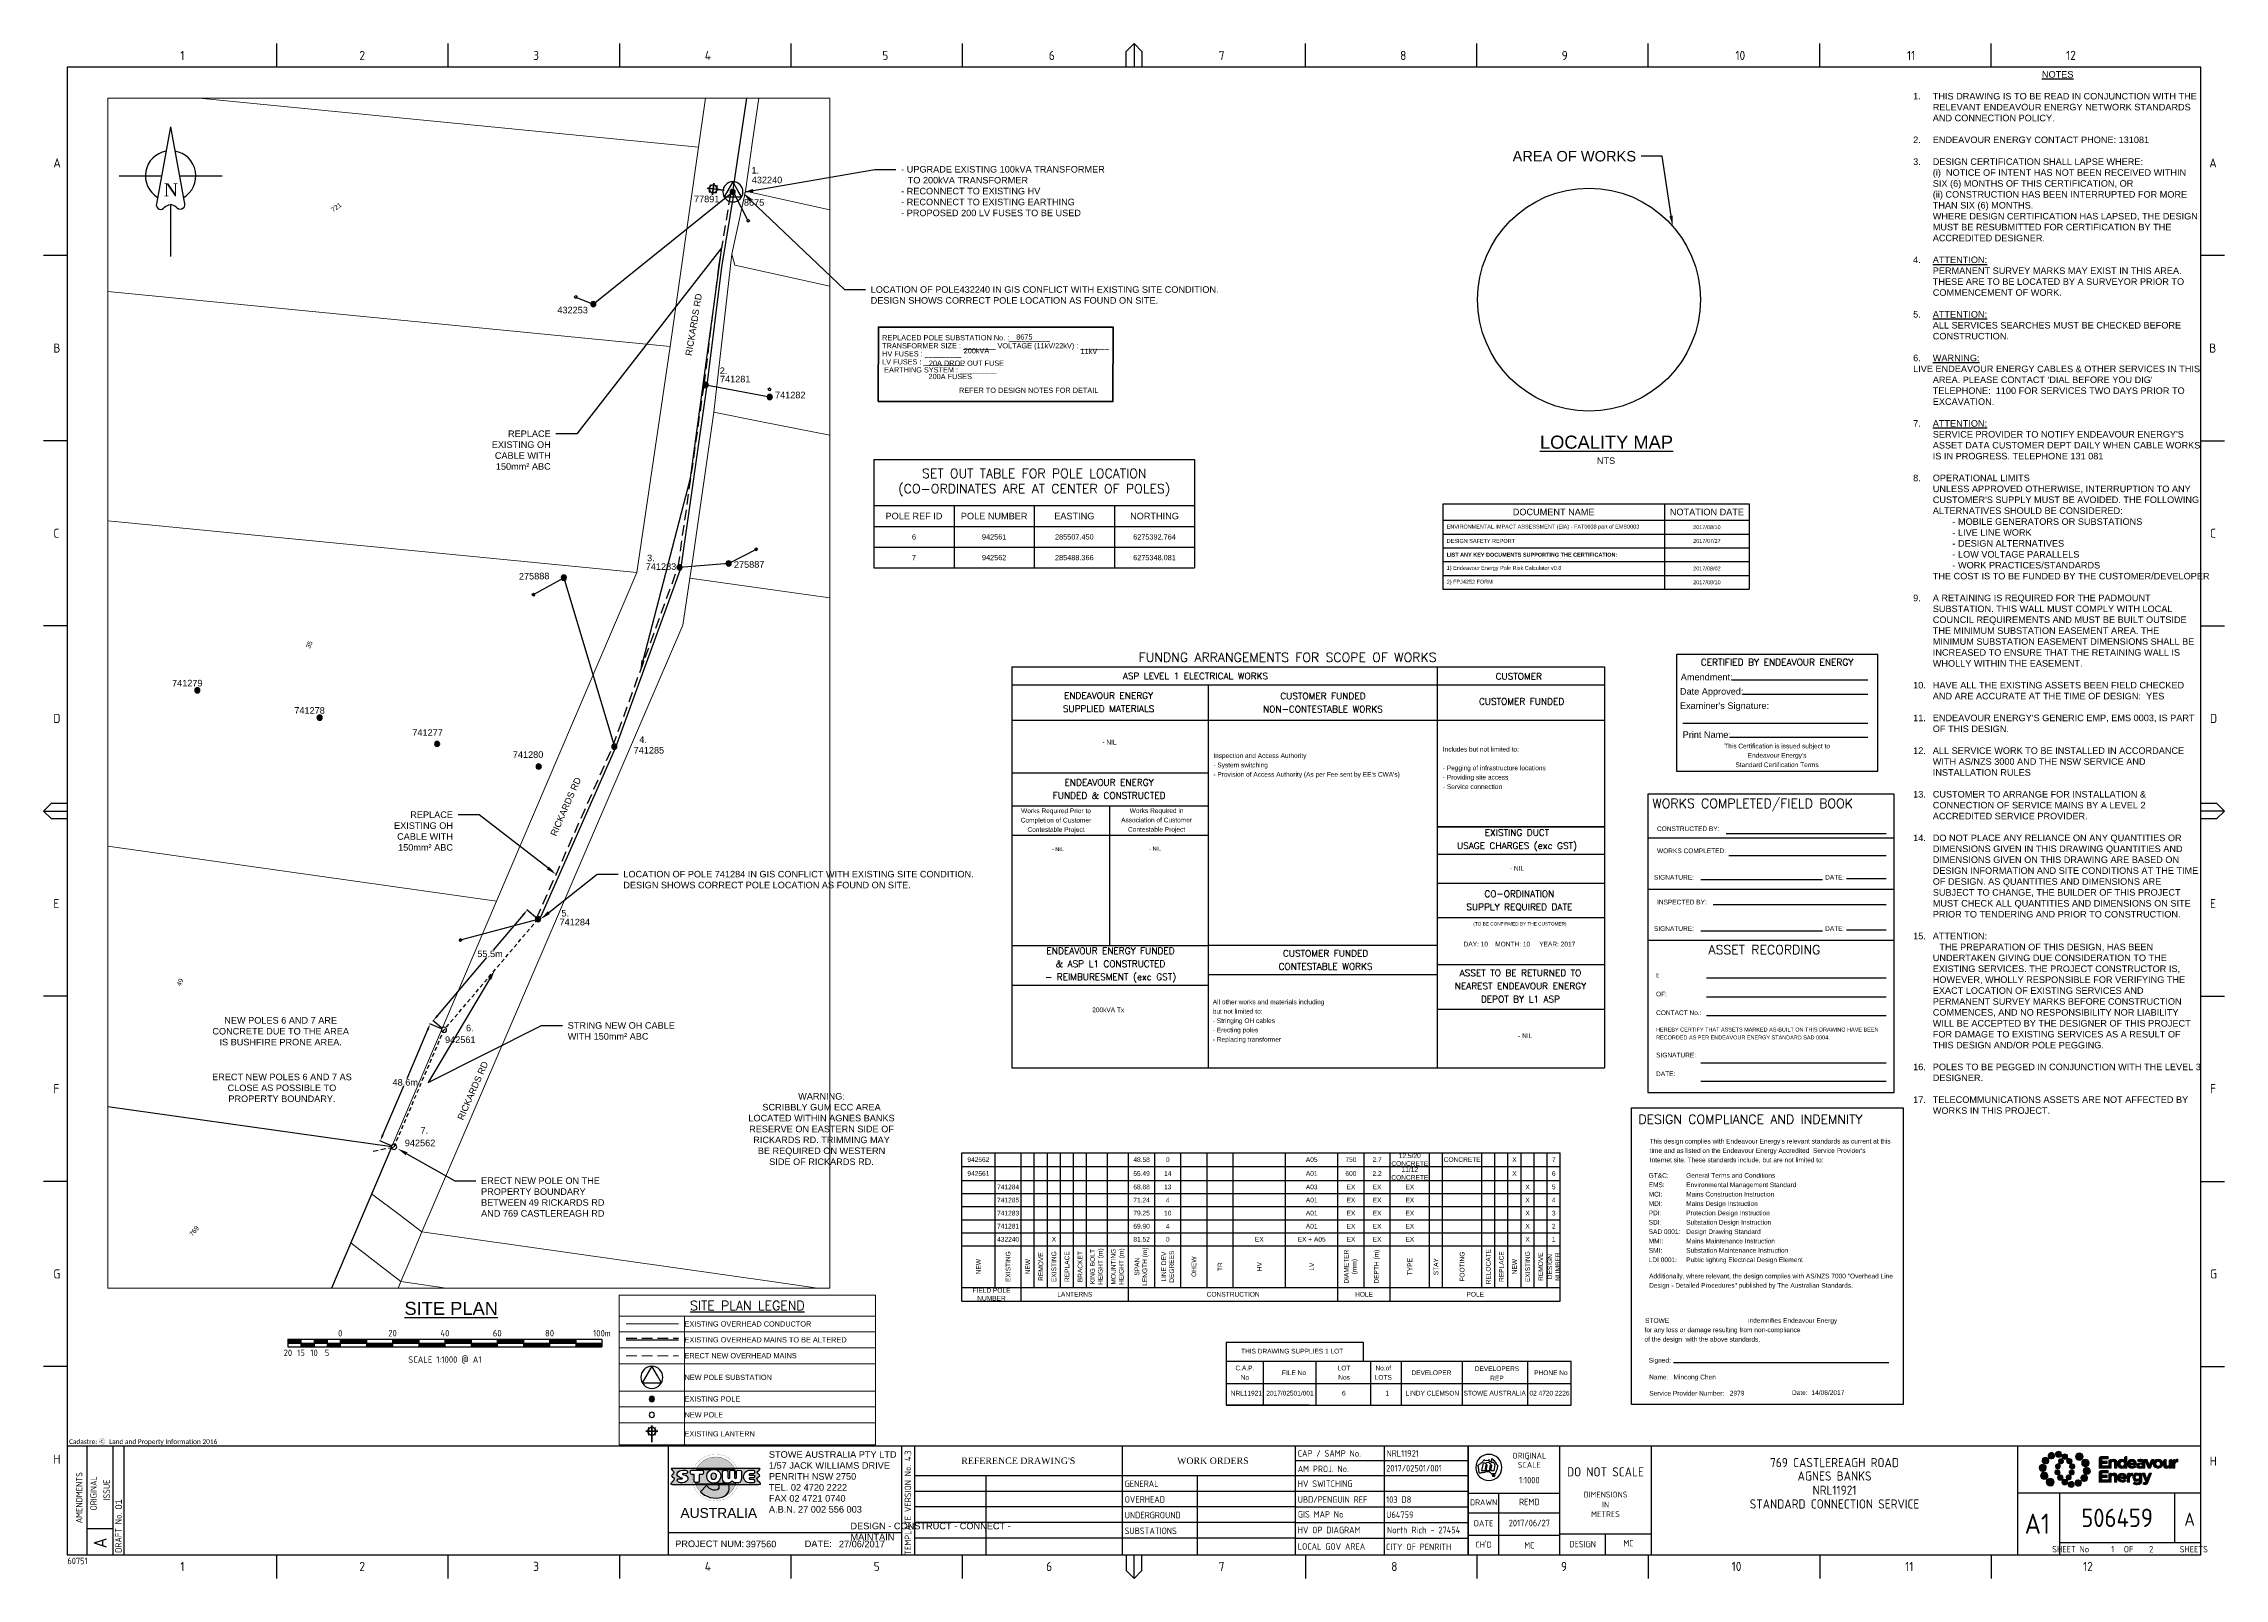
# Paper-space layout 'SHEET 1' of a CAD drawing. Header units: metres, sheet in millimetres. Extents: x -21 to 813, y -3 to 583.
# The model-space entities are those that its viewports show. They can reach past a viewport. Long polylines and large blocks are cut down to what shows.
import ezdxf
from ezdxf import colors
from ezdxf.entities.mleader import LeaderData, LeaderLine
from ezdxf.enums import TextEntityAlignment as Align
from ezdxf.math import Vec2, Vec3

# ---------------------------------------------------------------- set-up
doc = ezdxf.new("R2010")
doc.units = ezdxf.units.M
for name, pattern in [('Cable New OH', [6, 4, -2]), ('CENTER', [2, 1.25, -0.25, 0.25, -0.25]), ('Dash', [5, 3, -2])]:
    doc.linetypes.add(name, pattern=pattern)
doc.layers.get('0').update_dxf_attribs({"color": 6})
for name, color, linetype in [('_User Miscellaneous1', 7, 'Continuous'), ('BASE_SHEET', 7, 'Continuous'), ('BASE_SHEET_DRAFTING', 44, 'Continuous'), ('Equip_SP_SL_EXT', 7, 'Continuous'), ('Mains_LV_NEW_E23', 2, 'Continuous'), ('Notes', 7, 'Continuous'), ('OH_Details_SP_MISC', 7, 'Continuous'), ('Services_SP_EXT', 7, 'Continuous'), ('Sub_SP_TR_HV_LV_SL_LS_NEW', 250, 'Continuous'), ('SupportsOH_SP_TR_HV_LV_SL_EXT', 7, 'Continuous'), ('SupportsOH_SP_TR_HV_LV_SL_NEW', 2, 'Continuous'), ('SupportsUG_SP_EXT', 7, 'Continuous')]:
    doc.layers.add(name, color=color, linetype=linetype)
doc.layers.add('Cadastre Land Parcels_SP_EXT', color=9, linetype='Continuous', lineweight=5)
doc.layers.add('Cadastre Roads_SP_EXT', color=9, linetype='Continuous', lineweight=5)
doc.layers.add('Viewports', color=6, linetype='Continuous', plot=False)
doc.styles.add('ARIAL', font='arial.ttf', dxfattribs={"height": 2})
doc.styles.add('Arial1.8', font='arial.ttf', dxfattribs={"height": 1.8})
doc.styles.add('Elec', font='romand__.ttf')
doc.styles.add('iecARIAL', font='arial.ttf', dxfattribs={"height": 2})
doc.styles.add('iecISOCP', font='isocp.shx')
doc.styles.add('iecNAME', font='times.ttf')
doc.styles.add('iecTimesNewRoman', font='times.ttf')
doc.styles.add('ISO3098B', font='ISO3098B.SHX')
doc.styles.add('POLE_LABEL', font='arial.ttf')
doc.styles.get("Standard").update_dxf_attribs({"font": 'arial.ttf'})
doc.linetypes.add('Cable New UG', pattern='A,7,-0.25,["x",Standard,S=2,R=0,X=0.2,Y=-0.8],-2.1', length=9.35)
doc.dimstyles.get("Standard").update_dxf_attribs({"dimtxt": 0.18, "dimasz": 0.18, "dimexe": 0.18, "dimexo": 0.0625, "dimgap": 0.09, "dimtad": 0, "dimtih": 1, "dimtoh": 1, "dimdec": 4, "dimzin": 0, "dimdsep": 46, "dimtxsty": 'Standard', "dimcen": 0.09, "dimadec": 0, "dimazin": 0, "dimtfac": 1, "dimtdec": 4, "dimtofl": 0, "dimtmove": 0, "dimatfit": 3, "dimfxl": 1, "dimtolj": 1, "dimtzin": 0, "dimarcsym": 0})

# ---------------------------------------------------------------- blocks, each defined once
blk = doc.blocks.new('NorthPnt 11(NP11)')
for p, q in [((-19.7, 0.02), (-3.49, 0)), ((3.32, 0), (19.7, -0.02)), ((-0.08, -10.94), (-0.08, -30.8))]:
    blk.add_line(p, q)
for points in [[(-0.08, 18.81), (-5.43, -10.68, 0.877048), (-2.29, -11.9, -0.1543), (-0.08, -10.94, 0.090511)], [(-0.08, 18.81), (5.26, -10.68, -0.877048), (2.13, -11.9, 0.1543), (-0.08, -10.94, -0.090511)]]:
    blk.add_lwpolyline(points, format="xyb")
for start, end in [(100.5988, 238.86433), (300.09942, 80.43745)]:
    blk.add_arc((0, 0), 9.64, start, end)
at = {"color": 7, "style": 'iecNAME'}
blk.add_text('N', height=5.02, dxfattribs=at).set_placement((-2.62, -7.82))
blk = doc.blocks.new('A$C30A46249')
at = {"color": 7, "lineweight": -3, "insert": (6.92, 4.97), "char_height": 1.79, "attachment_point": 7, "line_spacing_factor": 1.2}
blk.add_mtext('{\\fCalibri|b0|i0|c0|p34;\\C256;Cadastre: \\fMS Gothic|b0|i0|c128|p49;\\C250;\\c2236962;Ⓒ\\fMS Gothic|b0|i0|c0|p49; \\fCalibri|b0|i0|c0|p34;\\C256;Land and Property Information 2016}', dxfattribs=at)
blk = doc.blocks.new('EE_LOGO')
h = blk.add_hatch(color=7)
edge = h.paths.add_edge_path()
edge.add_spline(control_points=[(-25.34, 1.94), (-26.08, 1.98), (-26.72, 1.41), (-26.77, 0.66), (-26.81, -0.09), (-26.24, -0.72), (-25.49, -0.77), (-24.74, -0.81), (-24.1, -0.24), (-24.06, 0.51), (-24.02, 1.25), (-24.59, 1.89), (-25.34, 1.94)], knot_values=[0, 0, 0, 0, 1, 1, 1, 2, 2, 2, 3, 3, 3, 4, 4, 4, 4], degree=3, periodic=0)
h = blk.add_hatch(color=7)
edge = h.paths.add_edge_path()
edge.add_spline(control_points=[(-23.73, 4.46), (-24.34, 4.81), (-25.13, 4.61), (-25.49, 3.99), (-25.85, 3.38), (-25.64, 2.59), (-25.03, 2.23), (-24.41, 1.87), (-23.63, 2.08), (-23.27, 2.69), (-22.91, 3.31), (-23.12, 4.1), (-23.73, 4.46)], knot_values=[0, 0, 0, 0, 1, 1, 1, 2, 2, 2, 3, 3, 3, 4, 4, 4, 4], degree=3, periodic=0)
h = blk.add_hatch(color=7)
edge = h.paths.add_edge_path()
edge.add_spline(control_points=[(-21.12, 5.87), (-21.48, 6.44), (-22.24, 6.61), (-22.81, 6.24), (-23.37, 5.88), (-23.54, 5.12), (-23.17, 4.55), (-22.81, 3.98), (-22.05, 3.82), (-21.48, 4.19), (-20.92, 4.55), (-20.75, 5.31), (-21.12, 5.87)], knot_values=[0, 0, 0, 0, 1, 1, 1, 2, 2, 2, 3, 3, 3, 4, 4, 4, 4], degree=3, periodic=0)
h = blk.add_hatch(color=7)
edge = h.paths.add_edge_path()
edge.add_spline(control_points=[(-19.43, 2.06), (-19.94, 2.17), (-20.44, 1.84), (-20.55, 1.33), (-20.66, 0.82), (-20.34, 0.32), (-19.83, 0.21), (-19.32, 0.1), (-18.81, 0.42), (-18.71, 0.93), (-18.59, 1.44), (-18.92, 1.95), (-19.43, 2.06)], knot_values=[0, 0, 0, 0, 1, 1, 1, 2, 2, 2, 3, 3, 3, 4, 4, 4, 4], degree=3, periodic=0)
h = blk.add_hatch(color=7)
edge = h.paths.add_edge_path()
edge.add_spline(control_points=[(-18.27, 5.87), (-18.34, 6.5), (-18.91, 6.97), (-19.54, 6.9), (-20.18, 6.84), (-20.65, 6.27), (-20.58, 5.63), (-20.52, 4.99), (-19.95, 4.53), (-19.31, 4.59), (-18.67, 4.66), (-18.21, 5.23), (-18.27, 5.87)], knot_values=[0, 0, 0, 0, 1, 1, 1, 2, 2, 2, 3, 3, 3, 4, 4, 4, 4], degree=3, periodic=0)
h = blk.add_hatch(color=7)
edge = h.paths.add_edge_path()
edge.add_spline(control_points=[(-15.91, 4.86), (-15.91, 4.26), (-16.4, 3.77), (-17, 3.77), (-17.6, 3.77), (-18.08, 4.26), (-18.08, 4.86), (-18.08, 5.46), (-17.6, 5.95), (-17, 5.95), (-16.4, 5.95), (-15.91, 5.46), (-15.91, 4.86)], knot_values=[0, 0, 0, 0, 1, 1, 1, 2, 2, 2, 3, 3, 3, 4, 4, 4, 4], degree=3, periodic=0)
edge = h.paths.add_edge_path()
edge.add_spline(control_points=[(-18.29, 3.97), (-18.8, 4.08), (-19.3, 3.76), (-19.41, 3.25), (-19.52, 2.74), (-19.2, 2.23), (-18.69, 2.12), (-18.18, 2.01), (-17.67, 2.33), (-17.56, 2.84), (-17.45, 3.35), (-17.78, 3.86), (-18.29, 3.97)], knot_values=[0, 0, 0, 0, 1, 1, 1, 2, 2, 2, 3, 3, 3, 4, 4, 4, 4], degree=3, periodic=0)
h = blk.add_hatch(color=7)
edge = h.paths.add_edge_path()
edge.add_spline(control_points=[(-14.59, 2.36), (-14.16, 2.75), (-14.12, 3.41), (-14.51, 3.84), (-14.89, 4.27), (-15.55, 4.31), (-15.99, 3.93), (-16.42, 3.54), (-16.46, 2.88), (-16.07, 2.45), (-15.69, 2.01), (-15.02, 1.98), (-14.59, 2.36)], knot_values=[0, 0, 0, 0, 1, 1, 1, 2, 2, 2, 3, 3, 3, 4, 4, 4, 4], degree=3, periodic=0)
edge = h.paths.add_edge_path()
edge.add_spline(control_points=[(-15.91, 4.86), (-15.91, 4.26), (-16.4, 3.77), (-17, 3.77), (-17.6, 3.77), (-18.08, 4.26), (-18.08, 4.86), (-18.08, 5.46), (-17.6, 5.95), (-17, 5.95), (-16.4, 5.95), (-15.91, 5.46), (-15.91, 4.86)], knot_values=[0, 0, 0, 0, 1, 1, 1, 2, 2, 2, 3, 3, 3, 4, 4, 4, 4], degree=3, periodic=0)
h = blk.add_hatch(color=7)
edge = h.paths.add_edge_path()
edge.add_spline(control_points=[(-15.91, 4.86), (-15.91, 4.26), (-16.4, 3.77), (-17, 3.77), (-17.6, 3.77), (-18.08, 4.26), (-18.08, 4.86), (-18.08, 5.46), (-17.6, 5.95), (-17, 5.95), (-16.4, 5.95), (-15.91, 5.46), (-15.91, 4.86)], knot_values=[0, 0, 0, 0, 1, 1, 1, 2, 2, 2, 3, 3, 3, 4, 4, 4, 4], degree=3, periodic=0)
edge = h.paths.add_edge_path(flags=16)
edge.add_spline(control_points=[(-15.91, 4.86), (-15.91, 4.26), (-16.4, 3.77), (-17, 3.77), (-17.6, 3.77), (-18.08, 4.26), (-18.08, 4.86), (-18.08, 5.46), (-17.6, 5.95), (-17, 5.95), (-16.4, 5.95), (-15.91, 5.46), (-15.91, 4.86)], knot_values=[0, 0, 0, 0, 1, 1, 1, 2, 2, 2, 3, 3, 3, 4, 4, 4, 4], degree=3, periodic=0)
h = blk.add_hatch(color=7)
edge = h.paths.add_edge_path()
edge.add_spline(control_points=[(-13.94, 0.18), (-13.41, 0.32), (-13.09, 0.87), (-13.23, 1.4), (-13.37, 1.93), (-13.92, 2.25), (-14.45, 2.11), (-14.98, 1.97), (-15.3, 1.42), (-15.16, 0.89), (-15.02, 0.36), (-14.47, 0.04), (-13.94, 0.18)], knot_values=[0, 0, 0, 0, 1, 1, 1, 2, 2, 2, 3, 3, 3, 4, 4, 4, 4], degree=3, periodic=0)
h = blk.add_hatch(color=7)
edge = h.paths.add_edge_path()
edge.add_spline(control_points=[(-9.93, 4.86), (-9.93, 4.03), (-10.61, 3.35), (-11.44, 3.35), (-12.28, 3.35), (-12.95, 4.03), (-12.95, 4.86), (-12.95, 5.69), (-12.28, 6.37), (-11.44, 6.37), (-10.61, 6.37), (-9.93, 5.69), (-9.93, 4.86)], knot_values=[0, 0, 0, 0, 1, 1, 1, 2, 2, 2, 3, 3, 3, 4, 4, 4, 4], degree=3, periodic=0)
h = blk.add_hatch(color=7)
edge = h.paths.add_edge_path()
edge.add_spline(control_points=[(-8.55, 1.13), (-7.83, 1.45), (-7.5, 2.29), (-7.82, 3.01), (-8.14, 3.73), (-8.98, 4.06), (-9.7, 3.74), (-10.42, 3.42), (-10.75, 2.58), (-10.43, 1.86), (-10.11, 1.14), (-9.27, 0.81), (-8.55, 1.13)], knot_values=[0, 0, 0, 0, 1, 1, 1, 2, 2, 2, 3, 3, 3, 4, 4, 4, 4], degree=3, periodic=0)
h = blk.add_hatch(color=7)
edge = h.paths.add_edge_path()
edge.add_spline(control_points=[(-8.66, -1.92), (-7.91, -1.96), (-7.27, -1.39), (-7.23, -0.64), (-7.19, 0.1), (-7.76, 0.74), (-8.51, 0.78), (-9.25, 0.83), (-9.89, 0.26), (-9.94, -0.49), (-9.98, -1.24), (-9.41, -1.88), (-8.66, -1.92)], knot_values=[0, 0, 0, 0, 1, 1, 1, 2, 2, 2, 3, 3, 3, 4, 4, 4, 4], degree=3, periodic=0)
h = blk.add_hatch(color=7)
edge = h.paths.add_edge_path()
edge.add_spline(control_points=[(-3.85, 0.44), (-3.85, 0.44), (-3.85, 4.25), (-3.85, 4.3), (-3.85, 4.35), (-3.85, 4.86), (-3.29, 4.86), (-2.74, 4.86), (-0.49, 4.86), (-0.49, 4.86), (-0.49, 4.86), (-0.49, 4), (-0.49, 4), (-0.49, 4), (-2.89, 4), (-2.89, 4), (-2.89, 4), (-2.89, 3.1), (-2.89, 3.1), (-2.89, 3.1), (-0.8, 3.1), (-0.8, 3.1), (-0.8, 3.1), (-0.8, 2.23), (-0.8, 2.23), (-0.8, 2.23), (-2.89, 2.23), (-2.89, 2.23), (-2.89, 2.23), (-2.89, 1.31), (-2.89, 1.31), (-2.89, 1.31), (-0.49, 1.31), (-0.49, 1.31), (-0.49, 1.31), (-0.49, 0.44), (-0.49, 0.44), (-0.49, 0.44), (-3.85, 0.44), (-3.85, 0.44)], knot_values=[0, 0, 0, 0, 1, 1, 1, 2, 2, 2, 3, 3, 3, 4, 4, 4, 5, 5, 5, 6, 6, 6, 7, 7, 7, 8, 8, 8, 9, 9, 9, 10, 10, 10, 11, 11, 11, 12, 12, 12, 13, 13, 13, 13], degree=3, periodic=0)
h = blk.add_hatch(color=7)
edge = h.paths.add_edge_path()
edge.add_spline(control_points=[(1.94, 0.44), (1.94, 0.44), (1.94, 2.33), (1.94, 2.33), (1.94, 2.78), (1.73, 3.02), (1.36, 3.02), (1, 3.02), (0.76, 2.78), (0.76, 2.33), (0.76, 2.33), (0.76, 0.44), (0.76, 0.44), (0.76, 0.44), (-0.2, 0.44), (-0.2, 0.44), (-0.2, 0.44), (-0.2, 3.21), (-0.2, 3.27), (-0.2, 3.33), (-0.2, 3.82), (0.36, 3.82), (0.76, 3.82), (0.76, 3.82), (0.76, 3.82), (0.76, 3.82), (0.76, 3.35), (0.76, 3.35), (0.98, 3.63), (1.27, 3.89), (1.75, 3.89), (2.48, 3.89), (2.9, 3.41), (2.9, 2.63), (2.9, 2.63), (2.9, 0.44), (2.9, 0.44), (2.9, 0.44), (1.94, 0.44), (1.94, 0.44)], knot_values=[0, 0, 0, 0, 1, 1, 1, 2, 2, 2, 3, 3, 3, 4, 4, 4, 5, 5, 5, 6, 6, 6, 7, 7, 7, 8, 8, 8, 9, 9, 9, 10, 10, 10, 11, 11, 11, 12, 12, 12, 13, 13, 13, 13], degree=3, periodic=0)
h = blk.add_hatch(color=7)
edge = h.paths.add_edge_path(flags=16)
edge.add_spline(control_points=[(5.8, 2.13), (5.8, 2.69), (5.43, 3.07), (4.98, 3.07), (4.53, 3.07), (4.15, 2.7), (4.15, 2.13), (4.15, 2.13), (4.15, 2.12), (4.15, 2.12), (4.15, 1.56), (4.53, 1.19), (4.98, 1.19), (5.43, 1.19), (5.8, 1.56), (5.8, 2.12), (5.8, 2.12), (5.8, 2.13), (5.8, 2.13)], knot_values=[0, 0, 0, 0, 1, 1, 1, 2, 2, 2, 3, 3, 3, 4, 4, 4, 5, 5, 5, 6, 6, 6, 6], degree=3, periodic=0)
edge = h.paths.add_edge_path()
edge.add_spline(control_points=[(5.79, 0.44), (5.79, 0.44), (5.79, 0.92), (5.79, 0.92), (5.55, 0.6), (5.23, 0.37), (4.73, 0.37), (3.94, 0.37), (3.19, 0.99), (3.19, 2.12), (3.19, 2.12), (3.19, 2.13), (3.19, 2.13), (3.19, 3.26), (3.93, 3.88), (4.73, 3.88), (5.24, 3.88), (5.56, 3.65), (5.79, 3.38), (5.79, 3.38), (5.79, 4.27), (5.79, 4.3), (5.79, 4.34), (5.79, 4.86), (6.34, 4.86), (6.73, 4.86), (6.75, 4.86), (6.75, 4.86), (6.75, 4.86), (6.75, 0.44), (6.75, 0.44), (6.75, 0.44), (5.79, 0.44), (5.79, 0.44)], knot_values=[0, 0, 0, 0, 1, 1, 1, 2, 2, 2, 3, 3, 3, 4, 4, 4, 5, 5, 5, 6, 6, 6, 7, 7, 7, 8, 8, 8, 9, 9, 9, 10, 10, 10, 11, 11, 11, 11], degree=3, periodic=0)
h = blk.add_hatch(color=7)
edge = h.paths.add_edge_path()
edge.add_spline(control_points=[(8.69, 3.89), (7.7, 3.89), (7.01, 3.09), (7.01, 2.13), (7.01, 2.13), (7.01, 2.12), (7.01, 2.12), (7.01, 1.08), (7.77, 0.37), (8.78, 0.37), (9.39, 0.37), (9.85, 0.61), (10.16, 1), (10.16, 1), (9.62, 1.48), (9.62, 1.48), (9.35, 1.24), (9.12, 1.14), (8.79, 1.14), (8.33, 1.13), (8, 1.49), (7.95, 1.86), (7.91, 2.18), (7.93, 2.29), (7.95, 2.43), (8.02, 2.85), (8.29, 3.12), (8.69, 3.12), (9.09, 3.12), (9.34, 2.83), (9.4, 2.4), (9.4, 2.4), (8.14, 2.4), (8.14, 2.4), (8.14, 2.4), (8.12, 1.8), (8.64, 1.8), (9.17, 1.8), (10.32, 1.8), (10.32, 1.8), (10.33, 1.89), (10.34, 1.95), (10.34, 2.04), (10.34, 2.04), (10.34, 2.05), (10.34, 2.05), (10.34, 3.01), (9.82, 3.89), (8.69, 3.89)], knot_values=[0, 0, 0, 0, 1, 1, 1, 2, 2, 2, 3, 3, 3, 4, 4, 4, 5, 5, 5, 6, 6, 6, 7, 7, 7, 8, 8, 8, 9, 9, 9, 10, 10, 10, 11, 11, 11, 12, 12, 12, 13, 13, 13, 14, 14, 14, 15, 15, 15, 16, 16, 16, 16], degree=3, periodic=0)
h = blk.add_hatch(color=7)
edge = h.paths.add_edge_path(flags=16)
edge.add_spline(control_points=[(12.69, 1.8), (12.53, 1.88), (12.31, 1.93), (12.08, 1.93), (11.67, 1.93), (11.42, 1.77), (11.42, 1.46), (11.42, 1.46), (11.42, 1.45), (11.42, 1.45), (11.42, 1.19), (11.63, 1.04), (11.94, 1.04), (12.39, 1.04), (12.69, 1.29), (12.69, 1.63), (12.69, 1.63), (12.69, 1.8), (12.69, 1.8)], knot_values=[0, 0, 0, 0, 1, 1, 1, 2, 2, 2, 3, 3, 3, 4, 4, 4, 5, 5, 5, 6, 6, 6, 6], degree=3, periodic=0)
edge = h.paths.add_edge_path()
edge.add_spline(control_points=[(12.67, 0.44), (12.67, 0.44), (12.67, 0.81), (12.67, 0.81), (12.44, 0.55), (12.12, 0.38), (11.65, 0.38), (11.01, 0.38), (10.49, 0.74), (10.49, 1.41), (10.49, 1.41), (10.49, 1.42), (10.49, 1.42), (10.49, 2.16), (11.05, 2.5), (11.85, 2.5), (12.19, 2.5), (12.44, 2.45), (12.68, 2.37), (12.68, 2.37), (12.68, 2.42), (12.68, 2.42), (12.68, 2.82), (12.43, 3.07), (11.95, 3.07), (11.59, 3.07), (11.33, 3), (11.02, 2.89), (11.02, 2.89), (10.78, 3.62), (10.78, 3.62), (11.15, 3.78), (11.52, 3.89), (12.09, 3.89), (13.14, 3.89), (13.6, 3.35), (13.6, 2.43), (13.6, 2.43), (13.6, 0.44), (13.6, 0.44), (13.6, 0.44), (12.67, 0.44), (12.67, 0.44)], knot_values=[0, 0, 0, 0, 1, 1, 1, 2, 2, 2, 3, 3, 3, 4, 4, 4, 5, 5, 5, 6, 6, 6, 7, 7, 7, 8, 8, 8, 9, 9, 9, 10, 10, 10, 11, 11, 11, 12, 12, 12, 13, 13, 13, 14, 14, 14, 14], degree=3, periodic=0)
h = blk.add_hatch(color=7)
edge = h.paths.add_edge_path()
edge.add_spline(control_points=[(15.71, 0.44), (15.71, 0.44), (14.84, 0.44), (14.84, 0.44), (14.84, 0.44), (13.51, 3.83), (13.51, 3.83), (13.51, 3.83), (14.53, 3.83), (14.53, 3.83), (14.53, 3.83), (15.28, 1.58), (15.28, 1.58), (15.28, 1.58), (15.86, 3.3), (15.86, 3.3), (15.86, 3.3), (16.02, 3.83), (16.4, 3.83), (16.78, 3.83), (17.04, 3.83), (17.04, 3.83), (17.04, 3.83), (15.71, 0.44), (15.71, 0.44)], knot_values=[0, 0, 0, 0, 1, 1, 1, 2, 2, 2, 3, 3, 3, 4, 4, 4, 5, 5, 5, 6, 6, 6, 7, 7, 7, 8, 8, 8, 8], degree=3, periodic=0)
h = blk.add_hatch(color=7)
edge = h.paths.add_edge_path(flags=16)
edge.add_spline(control_points=[(19.52, 2.16), (19.52, 2.66), (19.16, 3.09), (18.63, 3.09), (18.08, 3.09), (17.75, 2.67), (17.75, 2.17), (17.75, 2.17), (17.75, 2.16), (17.75, 2.16), (17.75, 1.66), (18.11, 1.22), (18.64, 1.22), (19.19, 1.22), (19.52, 1.65), (19.52, 2.15), (19.52, 2.15), (19.52, 2.16), (19.52, 2.16)], knot_values=[0, 0, 0, 0, 1, 1, 1, 2, 2, 2, 3, 3, 3, 4, 4, 4, 5, 5, 5, 6, 6, 6, 6], degree=3, periodic=0)
edge = h.paths.add_edge_path()
edge.add_spline(control_points=[(18.63, 0.4), (17.58, 0.4), (16.8, 1.17), (16.8, 2.15), (16.8, 2.15), (16.8, 2.16), (16.8, 2.16), (16.8, 3.13), (17.59, 3.92), (18.64, 3.92), (19.69, 3.92), (20.46, 3.14), (20.46, 2.17), (20.46, 2.17), (20.46, 2.16), (20.46, 2.16), (20.46, 1.19), (19.68, 0.4), (18.63, 0.4)], knot_values=[0, 0, 0, 0, 1, 1, 1, 2, 2, 2, 3, 3, 3, 4, 4, 4, 5, 5, 5, 6, 6, 6, 6], degree=3, periodic=0)
h = blk.add_hatch(color=7)
edge = h.paths.add_edge_path()
edge.add_spline(control_points=[(22.86, 0.44), (22.86, 0.44), (22.86, 0.92), (22.86, 0.92), (22.64, 0.64), (22.36, 0.38), (21.87, 0.38), (21.15, 0.38), (20.72, 0.86), (20.72, 1.63), (20.72, 1.63), (20.72, 3.22), (20.72, 3.27), (20.72, 3.32), (20.72, 3.82), (21.28, 3.82), (21.68, 3.82), (21.68, 3.82), (21.68, 3.82), (21.68, 3.82), (21.68, 1.94), (21.68, 1.94), (21.68, 1.48), (21.9, 1.25), (22.26, 1.25), (22.63, 1.25), (22.86, 1.48), (22.86, 1.94), (22.86, 1.94), (22.86, 3.2), (22.86, 3.27), (22.86, 3.34), (22.87, 3.82), (23.42, 3.82), (23.82, 3.82), (23.82, 3.82), (23.82, 3.82), (23.82, 3.82), (23.82, 0.44), (23.82, 0.44), (23.82, 0.44), (22.86, 0.44), (22.86, 0.44)], knot_values=[0, 0, 0, 0, 1, 1, 1, 2, 2, 2, 3, 3, 3, 4, 4, 4, 5, 5, 5, 6, 6, 6, 7, 7, 7, 8, 8, 8, 9, 9, 9, 10, 10, 10, 11, 11, 11, 12, 12, 12, 13, 13, 13, 14, 14, 14, 14], degree=3, periodic=0)
h = blk.add_hatch(color=7)
edge = h.paths.add_edge_path()
edge.add_spline(control_points=[(26.09, 2.88), (25.46, 2.88), (25.06, 2.5), (25.06, 1.69), (25.06, 1.69), (25.06, 0.44), (25.06, 0.44), (25.06, 0.44), (24.1, 0.44), (24.1, 0.44), (24.1, 0.44), (24.1, 3.24), (24.1, 3.27), (24.1, 3.3), (24.1, 3.83), (24.66, 3.83), (25.22, 3.83), (25.06, 3.83), (25.06, 3.83), (25.06, 3.83), (25.06, 3.14), (25.06, 3.14), (25.26, 3.61), (25.58, 3.91), (26.14, 3.89), (26.14, 3.89), (26.14, 2.88), (26.14, 2.88), (26.14, 2.88), (26.09, 2.88), (26.09, 2.88)], knot_values=[0, 0, 0, 0, 1, 1, 1, 2, 2, 2, 3, 3, 3, 4, 4, 4, 5, 5, 5, 6, 6, 6, 7, 7, 7, 8, 8, 8, 9, 9, 9, 10, 10, 10, 10], degree=3, periodic=0)
h = blk.add_hatch(color=7)
edge = h.paths.add_edge_path()
edge.add_spline(control_points=[(-25.45, -1.11), (-26.17, -1.43), (-26.5, -2.27), (-26.18, -2.99), (-25.86, -3.71), (-25.02, -4.04), (-24.3, -3.72), (-23.58, -3.4), (-23.25, -2.56), (-23.57, -1.84), (-23.88, -1.12), (-24.72, -0.79), (-25.45, -1.11)], knot_values=[0, 0, 0, 0, 1, 1, 1, 2, 2, 2, 3, 3, 3, 4, 4, 4, 4], degree=3, periodic=0)
h = blk.add_hatch(color=7)
edge = h.paths.add_edge_path()
edge.add_spline(control_points=[(-24.06, -4.84), (-24.06, -4.01), (-23.39, -3.33), (-22.55, -3.33), (-21.72, -3.33), (-21.04, -4.01), (-21.04, -4.84), (-21.04, -5.68), (-21.72, -6.35), (-22.55, -6.35), (-23.39, -6.35), (-24.06, -5.68), (-24.06, -4.84)], knot_values=[0, 0, 0, 0, 1, 1, 1, 2, 2, 2, 3, 3, 3, 4, 4, 4, 4], degree=3, periodic=0)
h = blk.add_hatch(color=7)
edge = h.paths.add_edge_path()
edge.add_spline(control_points=[(-20.06, -0.16), (-20.59, -0.3), (-20.9, -0.85), (-20.76, -1.38), (-20.63, -1.91), (-20.08, -2.23), (-19.55, -2.09), (-19.02, -1.95), (-18.7, -1.4), (-18.84, -0.87), (-18.98, -0.34), (-19.52, -0.02), (-20.06, -0.16)], knot_values=[0, 0, 0, 0, 1, 1, 1, 2, 2, 2, 3, 3, 3, 4, 4, 4, 4], degree=3, periodic=0)
h = blk.add_hatch(color=7)
edge = h.paths.add_edge_path()
edge.add_spline(control_points=[(-19.41, -2.34), (-19.84, -2.73), (-19.88, -3.39), (-19.49, -3.82), (-19.1, -4.26), (-18.44, -4.29), (-18.01, -3.91), (-17.58, -3.52), (-17.54, -2.86), (-17.93, -2.43), (-18.31, -2), (-18.97, -1.96), (-19.41, -2.34)], knot_values=[0, 0, 0, 0, 1, 1, 1, 2, 2, 2, 3, 3, 3, 4, 4, 4, 4], degree=3, periodic=0)
h = blk.add_hatch(color=7)
edge = h.paths.add_edge_path()
edge.add_spline(control_points=[(-18.08, -4.84), (-18.08, -4.24), (-17.6, -3.76), (-17, -3.76), (-16.4, -3.76), (-15.91, -4.24), (-15.91, -4.84), (-15.91, -5.44), (-16.4, -5.93), (-17, -5.93), (-17.6, -5.93), (-18.08, -5.44), (-18.08, -4.84)], knot_values=[0, 0, 0, 0, 1, 1, 1, 2, 2, 2, 3, 3, 3, 4, 4, 4, 4], degree=3, periodic=0)
h = blk.add_hatch(color=7)
edge = h.paths.add_edge_path()
edge.add_spline(control_points=[(-15.71, -3.95), (-15.2, -4.06), (-14.69, -3.74), (-14.58, -3.23), (-14.47, -2.72), (-14.8, -2.21), (-15.31, -2.1), (-15.82, -1.99), (-16.32, -2.32), (-16.43, -2.83), (-16.54, -3.34), (-16.22, -3.84), (-15.71, -3.95)], knot_values=[0, 0, 0, 0, 1, 1, 1, 2, 2, 2, 3, 3, 3, 4, 4, 4, 4], degree=3, periodic=0)
h = blk.add_hatch(color=7)
edge = h.paths.add_edge_path()
edge.add_spline(control_points=[(-15.72, -5.85), (-15.66, -6.49), (-15.09, -6.95), (-14.45, -6.89), (-13.81, -6.82), (-13.35, -6.25), (-13.41, -5.62), (-13.48, -4.98), (-14.05, -4.51), (-14.68, -4.58), (-15.33, -4.64), (-15.79, -5.21), (-15.72, -5.85)], knot_values=[0, 0, 0, 0, 1, 1, 1, 2, 2, 2, 3, 3, 3, 4, 4, 4, 4], degree=3, periodic=0)
h = blk.add_hatch(color=7)
edge = h.paths.add_edge_path()
edge.add_spline(control_points=[(-14.57, -2.04), (-14.06, -2.15), (-13.55, -1.83), (-13.44, -1.32), (-13.33, -0.81), (-13.66, -0.3), (-14.17, -0.19), (-14.68, -0.08), (-15.18, -0.4), (-15.29, -0.92), (-15.4, -1.43), (-15.08, -1.93), (-14.57, -2.04)], knot_values=[0, 0, 0, 0, 1, 1, 1, 2, 2, 2, 3, 3, 3, 4, 4, 4, 4], degree=3, periodic=0)
h = blk.add_hatch(color=7)
edge = h.paths.add_edge_path()
edge.add_spline(control_points=[(-12.88, -5.86), (-12.52, -6.43), (-11.76, -6.59), (-11.19, -6.23), (-10.62, -5.86), (-10.46, -5.1), (-10.82, -4.53), (-11.19, -3.97), (-11.95, -3.8), (-12.51, -4.17), (-13.08, -4.53), (-13.25, -5.29), (-12.88, -5.86)], knot_values=[0, 0, 0, 0, 1, 1, 1, 2, 2, 2, 3, 3, 3, 4, 4, 4, 4], degree=3, periodic=0)
h = blk.add_hatch(color=7)
edge = h.paths.add_edge_path()
edge.add_spline(control_points=[(-10.27, -4.44), (-9.65, -4.79), (-8.86, -4.59), (-8.51, -3.97), (-8.15, -3.36), (-8.36, -2.57), (-8.97, -2.22), (-9.58, -1.86), (-10.37, -2.06), (-10.73, -2.68), (-11.09, -3.29), (-10.88, -4.08), (-10.27, -4.44)], knot_values=[0, 0, 0, 0, 1, 1, 1, 2, 2, 2, 3, 3, 3, 4, 4, 4, 4], degree=3, periodic=0)
h = blk.add_hatch(color=7)
edge = h.paths.add_edge_path()
edge.add_spline(control_points=[(-3.85, -4.84), (-3.85, -4.84), (-3.85, -1.03), (-3.85, -0.98), (-3.85, -0.94), (-3.85, -0.42), (-3.29, -0.42), (-2.74, -0.42), (-0.49, -0.42), (-0.49, -0.42), (-0.49, -0.42), (-0.49, -1.29), (-0.49, -1.29), (-0.49, -1.29), (-2.89, -1.29), (-2.89, -1.29), (-2.89, -1.29), (-2.89, -2.19), (-2.89, -2.19), (-2.89, -2.19), (-0.8, -2.19), (-0.8, -2.19), (-0.8, -2.19), (-0.8, -3.05), (-0.8, -3.05), (-0.8, -3.05), (-2.89, -3.05), (-2.89, -3.05), (-2.89, -3.05), (-2.89, -3.98), (-2.89, -3.98), (-2.89, -3.98), (-0.49, -3.98), (-0.49, -3.98), (-0.49, -3.98), (-0.49, -4.84), (-0.49, -4.84), (-0.49, -4.84), (-3.85, -4.84), (-3.85, -4.84)], knot_values=[0, 0, 0, 0, 1, 1, 1, 2, 2, 2, 3, 3, 3, 4, 4, 4, 5, 5, 5, 6, 6, 6, 7, 7, 7, 8, 8, 8, 9, 9, 9, 10, 10, 10, 11, 11, 11, 12, 12, 12, 13, 13, 13, 13], degree=3, periodic=0)
h = blk.add_hatch(color=7)
edge = h.paths.add_edge_path()
edge.add_spline(control_points=[(1.94, -4.84), (1.94, -4.84), (1.94, -2.96), (1.94, -2.96), (1.94, -2.5), (1.73, -2.27), (1.36, -2.27), (1, -2.27), (0.76, -2.5), (0.76, -2.96), (0.76, -2.96), (0.76, -4.84), (0.76, -4.84), (0.76, -4.84), (-0.2, -4.84), (-0.2, -4.84), (-0.2, -4.84), (-0.2, -2.07), (-0.2, -2.01), (-0.2, -1.96), (-0.2, -1.46), (0.36, -1.46), (0.76, -1.46), (0.76, -1.46), (0.76, -1.46), (0.76, -1.46), (0.76, -1.94), (0.76, -1.94), (0.98, -1.65), (1.27, -1.4), (1.75, -1.4), (2.48, -1.4), (2.9, -1.88), (2.9, -2.65), (2.9, -2.65), (2.9, -4.84), (2.9, -4.84), (2.9, -4.84), (1.94, -4.84), (1.94, -4.84)], knot_values=[0, 0, 0, 0, 1, 1, 1, 2, 2, 2, 3, 3, 3, 4, 4, 4, 5, 5, 5, 6, 6, 6, 7, 7, 7, 8, 8, 8, 9, 9, 9, 10, 10, 10, 11, 11, 11, 12, 12, 12, 13, 13, 13, 13], degree=3, periodic=0)
h = blk.add_hatch(color=7)
edge = h.paths.add_edge_path()
edge.add_spline(control_points=[(4.87, -1.4), (3.88, -1.4), (3.19, -2.19), (3.19, -3.16), (3.19, -3.16), (3.19, -3.17), (3.19, -3.17), (3.19, -4.21), (3.94, -4.92), (4.96, -4.92), (5.57, -4.92), (6.03, -4.68), (6.34, -4.29), (6.34, -4.29), (5.79, -3.8), (5.79, -3.8), (5.53, -4.05), (5.29, -4.14), (4.97, -4.15), (4.51, -4.16), (4.18, -3.79), (4.13, -3.42), (4.09, -3.1), (4.11, -3), (4.13, -2.86), (4.2, -2.44), (4.47, -2.17), (4.87, -2.17), (5.27, -2.17), (5.52, -2.46), (5.58, -2.89), (5.58, -2.89), (4.32, -2.89), (4.32, -2.89), (4.32, -2.89), (4.29, -3.49), (4.82, -3.49), (5.35, -3.49), (6.5, -3.49), (6.5, -3.49), (6.51, -3.4), (6.51, -3.34), (6.51, -3.25), (6.51, -3.25), (6.51, -3.23), (6.51, -3.23), (6.51, -2.27), (6, -1.4), (4.87, -1.4)], knot_values=[0, 0, 0, 0, 1, 1, 1, 2, 2, 2, 3, 3, 3, 4, 4, 4, 5, 5, 5, 6, 6, 6, 7, 7, 7, 8, 8, 8, 9, 9, 9, 10, 10, 10, 11, 11, 11, 12, 12, 12, 13, 13, 13, 14, 14, 14, 15, 15, 15, 16, 16, 16, 16], degree=3, periodic=0)
h = blk.add_hatch(color=7)
edge = h.paths.add_edge_path()
edge.add_spline(control_points=[(8.77, -2.4), (8.13, -2.4), (7.74, -2.79), (7.74, -3.6), (7.74, -3.6), (7.74, -4.85), (7.74, -4.85), (7.74, -4.85), (6.78, -4.85), (6.78, -4.85), (6.78, -4.85), (6.78, -2.05), (6.78, -2.02), (6.78, -1.99), (6.77, -1.46), (7.33, -1.46), (7.74, -1.46), (7.74, -1.46), (7.74, -1.46), (7.74, -1.46), (7.74, -2.15), (7.74, -2.15), (7.93, -1.68), (8.25, -1.37), (8.82, -1.4), (8.82, -1.4), (8.82, -2.4), (8.82, -2.4), (8.82, -2.4), (8.77, -2.4), (8.77, -2.4)], knot_values=[0, 0, 0, 0, 1, 1, 1, 2, 2, 2, 3, 3, 3, 4, 4, 4, 5, 5, 5, 6, 6, 6, 7, 7, 7, 8, 8, 8, 9, 9, 9, 10, 10, 10, 10], degree=3, periodic=0)
h = blk.add_hatch(color=7)
edge = h.paths.add_edge_path(flags=16)
edge.add_spline(control_points=[(11.56, -2.97), (11.56, -2.51), (11.2, -2.19), (10.73, -2.19), (10.26, -2.19), (9.91, -2.51), (9.91, -2.97), (9.91, -2.97), (9.91, -2.99), (9.91, -2.99), (9.91, -3.45), (10.26, -3.77), (10.73, -3.77), (11.2, -3.77), (11.56, -3.45), (11.56, -2.99), (11.56, -2.99), (11.56, -2.97), (11.56, -2.97)], knot_values=[0, 0, 0, 0, 1, 1, 1, 2, 2, 2, 3, 3, 3, 4, 4, 4, 5, 5, 5, 6, 6, 6, 6], degree=3, periodic=0)
edge = h.paths.add_edge_path()
edge.add_spline(control_points=[(10.62, -5.87), (10.07, -5.87), (9.55, -5.74), (9.12, -5.51), (9.12, -5.51), (9.45, -4.79), (9.45, -4.79), (9.8, -4.99), (10.14, -5.1), (10.59, -5.1), (11.25, -5.1), (11.56, -4.79), (11.56, -4.18), (11.56, -4.18), (11.56, -4.02), (11.56, -4.02), (11.27, -4.36), (10.96, -4.57), (10.45, -4.57), (9.66, -4.57), (8.95, -3.99), (8.95, -2.99), (8.95, -2.99), (8.95, -2.97), (8.95, -2.97), (8.95, -1.96), (9.68, -1.4), (10.45, -1.4), (10.98, -1.4), (11.29, -1.62), (11.54, -1.9), (11.54, -1.9), (11.54, -1.46), (11.54, -1.46), (11.54, -1.46), (11.54, -1.46), (11.95, -1.46), (12.51, -1.46), (12.5, -2.02), (12.5, -2.02), (12.5, -2.02), (12.5, -4.08), (12.5, -4.08), (12.5, -5.36), (11.87, -5.87), (10.62, -5.87)], knot_values=[0, 0, 0, 0, 1, 1, 1, 2, 2, 2, 3, 3, 3, 4, 4, 4, 5, 5, 5, 6, 6, 6, 7, 7, 7, 8, 8, 8, 9, 9, 9, 10, 10, 10, 11, 11, 11, 12, 12, 12, 13, 13, 13, 14, 14, 14, 15, 15, 15, 15], degree=3, periodic=0)
h = blk.add_hatch(color=7)
edge = h.paths.add_edge_path()
edge.add_spline(control_points=[(14.84, -4.92), (14.58, -5.61), (14.31, -5.87), (13.73, -5.87), (13.38, -5.87), (13.13, -5.78), (12.88, -5.64), (12.88, -5.64), (13.2, -4.94), (13.2, -4.94), (13.33, -5.02), (13.49, -5.07), (13.61, -5.07), (13.78, -5.07), (13.86, -5.02), (13.95, -4.85), (13.95, -4.85), (12.62, -1.46), (12.62, -1.46), (12.62, -1.46), (13.64, -1.46), (13.64, -1.46), (13.64, -1.46), (14.41, -3.76), (14.41, -3.76), (14.41, -3.76), (14.97, -2.01), (14.97, -2.01), (14.97, -2.01), (15.14, -1.46), (15.5, -1.46), (15.86, -1.46), (16.14, -1.46), (16.14, -1.46), (16.14, -1.46), (14.84, -4.92), (14.84, -4.92)], knot_values=[0, 0, 0, 0, 1, 1, 1, 2, 2, 2, 3, 3, 3, 4, 4, 4, 5, 5, 5, 6, 6, 6, 7, 7, 7, 8, 8, 8, 9, 9, 9, 10, 10, 10, 11, 11, 11, 12, 12, 12, 12], degree=3, periodic=0)
at = {"color": 7, "lineweight": 0}
for points in [[(-15.08, 2.11), (-15.08, 2.11)], [(-18.92, -2.1), (-18.92, -2.1)]]:
    blk.add_lwpolyline(points, dxfattribs=at)
for points, knots in [([(-25.34, 1.94), (-26.08, 1.98), (-26.72, 1.41), (-26.77, 0.66), (-26.81, -0.09), (-26.24, -0.72), (-25.49, -0.77), (-24.74, -0.81), (-24.1, -0.24), (-24.06, 0.51), (-24.02, 1.25), (-24.59, 1.89), (-25.34, 1.94)], [0, 0, 0, 0, 1, 1, 1, 2, 2, 2, 3, 3, 3, 4, 4, 4, 4]), ([(-23.73, 4.46), (-24.34, 4.81), (-25.13, 4.61), (-25.49, 3.99), (-25.85, 3.38), (-25.64, 2.59), (-25.03, 2.23), (-24.41, 1.87), (-23.63, 2.08), (-23.27, 2.69), (-22.91, 3.31), (-23.12, 4.1), (-23.73, 4.46)], [0, 0, 0, 0, 1, 1, 1, 2, 2, 2, 3, 3, 3, 4, 4, 4, 4]), ([(-21.12, 5.87), (-21.48, 6.44), (-22.24, 6.61), (-22.81, 6.24), (-23.37, 5.88), (-23.54, 5.12), (-23.17, 4.55), (-22.81, 3.98), (-22.05, 3.82), (-21.48, 4.19), (-20.92, 4.55), (-20.75, 5.31), (-21.12, 5.87)], [0, 0, 0, 0, 1, 1, 1, 2, 2, 2, 3, 3, 3, 4, 4, 4, 4]), ([(-19.43, 2.06), (-19.94, 2.17), (-20.44, 1.84), (-20.55, 1.33), (-20.66, 0.82), (-20.34, 0.32), (-19.83, 0.21), (-19.32, 0.1), (-18.81, 0.42), (-18.71, 0.93), (-18.59, 1.44), (-18.92, 1.95), (-19.43, 2.06)], [0, 0, 0, 0, 1, 1, 1, 2, 2, 2, 3, 3, 3, 4, 4, 4, 4]), ([(-18.27, 5.87), (-18.34, 6.5), (-18.91, 6.97), (-19.54, 6.9), (-20.18, 6.84), (-20.65, 6.27), (-20.58, 5.63), (-20.52, 4.99), (-19.95, 4.53), (-19.31, 4.59), (-18.67, 4.66), (-18.21, 5.23), (-18.27, 5.87)], [0, 0, 0, 0, 1, 1, 1, 2, 2, 2, 3, 3, 3, 4, 4, 4, 4]), ([(-18.29, 3.97), (-18.8, 4.08), (-19.3, 3.76), (-19.41, 3.25), (-19.52, 2.74), (-19.2, 2.23), (-18.69, 2.12), (-18.18, 2.01), (-17.67, 2.33), (-17.56, 2.84), (-17.45, 3.35), (-17.78, 3.86), (-18.29, 3.97)], [0, 0, 0, 0, 1, 1, 1, 2, 2, 2, 3, 3, 3, 4, 4, 4, 4]), ([(-15.91, 4.86), (-15.91, 4.26), (-16.4, 3.77), (-17, 3.77), (-17.6, 3.77), (-18.08, 4.26), (-18.08, 4.86), (-18.08, 5.46), (-17.6, 5.95), (-17, 5.95), (-16.4, 5.95), (-15.91, 5.46), (-15.91, 4.86)], [0, 0, 0, 0, 1, 1, 1, 2, 2, 2, 3, 3, 3, 4, 4, 4, 4]), ([(-15.91, 4.86), (-15.91, 4.26), (-16.4, 3.77), (-17, 3.77), (-17.6, 3.77), (-18.08, 4.26), (-18.08, 4.86), (-18.08, 5.46), (-17.6, 5.95), (-17, 5.95), (-16.4, 5.95), (-15.91, 5.46), (-15.91, 4.86)], [0, 0, 0, 0, 1, 1, 1, 2, 2, 2, 3, 3, 3, 4, 4, 4, 4]), ([(-14.59, 2.36), (-14.16, 2.75), (-14.12, 3.41), (-14.51, 3.84), (-14.89, 4.27), (-15.55, 4.31), (-15.99, 3.93), (-16.42, 3.54), (-16.46, 2.88), (-16.07, 2.45), (-15.69, 2.01), (-15.02, 1.98), (-14.59, 2.36)], [0, 0, 0, 0, 1, 1, 1, 2, 2, 2, 3, 3, 3, 4, 4, 4, 4]), ([(-13.94, 0.18), (-13.41, 0.32), (-13.09, 0.87), (-13.23, 1.4), (-13.37, 1.93), (-13.92, 2.25), (-14.45, 2.11), (-14.98, 1.97), (-15.3, 1.42), (-15.16, 0.89), (-15.02, 0.36), (-14.47, 0.04), (-13.94, 0.18)], [0, 0, 0, 0, 1, 1, 1, 2, 2, 2, 3, 3, 3, 4, 4, 4, 4]), ([(-9.93, 4.86), (-9.93, 4.03), (-10.61, 3.35), (-11.44, 3.35), (-12.28, 3.35), (-12.95, 4.03), (-12.95, 4.86), (-12.95, 5.69), (-12.28, 6.37), (-11.44, 6.37), (-10.61, 6.37), (-9.93, 5.69), (-9.93, 4.86)], [0, 0, 0, 0, 1, 1, 1, 2, 2, 2, 3, 3, 3, 4, 4, 4, 4]), ([(-8.55, 1.13), (-7.83, 1.45), (-7.5, 2.29), (-7.82, 3.01), (-8.14, 3.73), (-8.98, 4.06), (-9.7, 3.74), (-10.42, 3.42), (-10.75, 2.58), (-10.43, 1.86), (-10.11, 1.14), (-9.27, 0.81), (-8.55, 1.13)], [0, 0, 0, 0, 1, 1, 1, 2, 2, 2, 3, 3, 3, 4, 4, 4, 4]), ([(-8.66, -1.92), (-7.91, -1.96), (-7.27, -1.39), (-7.23, -0.64), (-7.19, 0.1), (-7.76, 0.74), (-8.51, 0.78), (-9.25, 0.83), (-9.89, 0.26), (-9.94, -0.49), (-9.98, -1.24), (-9.41, -1.88), (-8.66, -1.92)], [0, 0, 0, 0, 1, 1, 1, 2, 2, 2, 3, 3, 3, 4, 4, 4, 4]), ([(-3.85, 0.44), (-3.85, 0.44), (-3.85, 4.25), (-3.85, 4.3), (-3.85, 4.35), (-3.85, 4.86), (-3.29, 4.86), (-2.74, 4.86), (-0.49, 4.86), (-0.49, 4.86), (-0.49, 4.86), (-0.49, 4), (-0.49, 4), (-0.49, 4), (-2.89, 4), (-2.89, 4), (-2.89, 4), (-2.89, 3.1), (-2.89, 3.1), (-2.89, 3.1), (-0.8, 3.1), (-0.8, 3.1), (-0.8, 3.1), (-0.8, 2.23), (-0.8, 2.23), (-0.8, 2.23), (-2.89, 2.23), (-2.89, 2.23), (-2.89, 2.23), (-2.89, 1.31), (-2.89, 1.31), (-2.89, 1.31), (-0.49, 1.31), (-0.49, 1.31), (-0.49, 1.31), (-0.49, 0.44), (-0.49, 0.44), (-0.49, 0.44), (-3.85, 0.44), (-3.85, 0.44)], [0, 0, 0, 0, 1, 1, 1, 2, 2, 2, 3, 3, 3, 4, 4, 4, 5, 5, 5, 6, 6, 6, 7, 7, 7, 8, 8, 8, 9, 9, 9, 10, 10, 10, 11, 11, 11, 12, 12, 12, 13, 13, 13, 13]), ([(1.94, 0.44), (1.94, 0.44), (1.94, 2.33), (1.94, 2.33), (1.94, 2.78), (1.73, 3.02), (1.36, 3.02), (1, 3.02), (0.76, 2.78), (0.76, 2.33), (0.76, 2.33), (0.76, 0.44), (0.76, 0.44), (0.76, 0.44), (-0.2, 0.44), (-0.2, 0.44), (-0.2, 0.44), (-0.2, 3.21), (-0.2, 3.27), (-0.2, 3.33), (-0.2, 3.82), (0.36, 3.82), (0.76, 3.82), (0.76, 3.82), (0.76, 3.82), (0.76, 3.82), (0.76, 3.35), (0.76, 3.35), (0.98, 3.63), (1.27, 3.89), (1.75, 3.89), (2.48, 3.89), (2.9, 3.41), (2.9, 2.63), (2.9, 2.63), (2.9, 0.44), (2.9, 0.44), (2.9, 0.44), (1.94, 0.44), (1.94, 0.44)], [0, 0, 0, 0, 1, 1, 1, 2, 2, 2, 3, 3, 3, 4, 4, 4, 5, 5, 5, 6, 6, 6, 7, 7, 7, 8, 8, 8, 9, 9, 9, 10, 10, 10, 11, 11, 11, 12, 12, 12, 13, 13, 13, 13]), ([(5.79, 0.44), (5.79, 0.44), (5.79, 0.92), (5.79, 0.92), (5.55, 0.6), (5.23, 0.37), (4.73, 0.37), (3.94, 0.37), (3.19, 0.99), (3.19, 2.12), (3.19, 2.12), (3.19, 2.13), (3.19, 2.13), (3.19, 3.26), (3.93, 3.88), (4.73, 3.88), (5.24, 3.88), (5.56, 3.65), (5.79, 3.38), (5.79, 3.38), (5.79, 4.27), (5.79, 4.3), (5.79, 4.34), (5.79, 4.86), (6.34, 4.86), (6.73, 4.86), (6.75, 4.86), (6.75, 4.86), (6.75, 4.86), (6.75, 0.44), (6.75, 0.44), (6.75, 0.44), (5.79, 0.44), (5.79, 0.44)], [0, 0, 0, 0, 1, 1, 1, 2, 2, 2, 3, 3, 3, 4, 4, 4, 5, 5, 5, 6, 6, 6, 7, 7, 7, 8, 8, 8, 9, 9, 9, 10, 10, 10, 11, 11, 11, 11]), ([(5.8, 2.13), (5.8, 2.69), (5.43, 3.07), (4.98, 3.07), (4.53, 3.07), (4.15, 2.7), (4.15, 2.13), (4.15, 2.13), (4.15, 2.12), (4.15, 2.12), (4.15, 1.56), (4.53, 1.19), (4.98, 1.19), (5.43, 1.19), (5.8, 1.56), (5.8, 2.12), (5.8, 2.12), (5.8, 2.13), (5.8, 2.13)], [0, 0, 0, 0, 1, 1, 1, 2, 2, 2, 3, 3, 3, 4, 4, 4, 5, 5, 5, 6, 6, 6, 6]), ([(8.69, 3.89), (7.7, 3.89), (7.01, 3.09), (7.01, 2.13), (7.01, 2.13), (7.01, 2.12), (7.01, 2.12), (7.01, 1.08), (7.77, 0.37), (8.78, 0.37), (9.39, 0.37), (9.85, 0.61), (10.16, 1), (10.16, 1), (9.62, 1.48), (9.62, 1.48), (9.35, 1.24), (9.12, 1.14), (8.79, 1.14), (8.33, 1.13), (8, 1.49), (7.95, 1.86), (7.91, 2.18), (7.93, 2.29), (7.95, 2.43), (8.02, 2.85), (8.29, 3.12), (8.69, 3.12), (9.09, 3.12), (9.34, 2.83), (9.4, 2.4), (9.4, 2.4), (8.14, 2.4), (8.14, 2.4), (8.14, 2.4), (8.12, 1.8), (8.64, 1.8), (9.17, 1.8), (10.32, 1.8), (10.32, 1.8), (10.33, 1.89), (10.34, 1.95), (10.34, 2.04), (10.34, 2.04), (10.34, 2.05), (10.34, 2.05), (10.34, 3.01), (9.82, 3.89), (8.69, 3.89)], [0, 0, 0, 0, 1, 1, 1, 2, 2, 2, 3, 3, 3, 4, 4, 4, 5, 5, 5, 6, 6, 6, 7, 7, 7, 8, 8, 8, 9, 9, 9, 10, 10, 10, 11, 11, 11, 12, 12, 12, 13, 13, 13, 14, 14, 14, 15, 15, 15, 16, 16, 16, 16]), ([(12.67, 0.44), (12.67, 0.44), (12.67, 0.81), (12.67, 0.81), (12.44, 0.55), (12.12, 0.38), (11.65, 0.38), (11.01, 0.38), (10.49, 0.74), (10.49, 1.41), (10.49, 1.41), (10.49, 1.42), (10.49, 1.42), (10.49, 2.16), (11.05, 2.5), (11.85, 2.5), (12.19, 2.5), (12.44, 2.45), (12.68, 2.37), (12.68, 2.37), (12.68, 2.42), (12.68, 2.42), (12.68, 2.82), (12.43, 3.07), (11.95, 3.07), (11.59, 3.07), (11.33, 3), (11.02, 2.89), (11.02, 2.89), (10.78, 3.62), (10.78, 3.62), (11.15, 3.78), (11.52, 3.89), (12.09, 3.89), (13.14, 3.89), (13.6, 3.35), (13.6, 2.43), (13.6, 2.43), (13.6, 0.44), (13.6, 0.44), (13.6, 0.44), (12.67, 0.44), (12.67, 0.44)], [0, 0, 0, 0, 1, 1, 1, 2, 2, 2, 3, 3, 3, 4, 4, 4, 5, 5, 5, 6, 6, 6, 7, 7, 7, 8, 8, 8, 9, 9, 9, 10, 10, 10, 11, 11, 11, 12, 12, 12, 13, 13, 13, 14, 14, 14, 14]), ([(12.69, 1.8), (12.53, 1.88), (12.31, 1.93), (12.08, 1.93), (11.67, 1.93), (11.42, 1.77), (11.42, 1.46), (11.42, 1.46), (11.42, 1.45), (11.42, 1.45), (11.42, 1.19), (11.63, 1.04), (11.94, 1.04), (12.39, 1.04), (12.69, 1.29), (12.69, 1.63), (12.69, 1.63), (12.69, 1.8), (12.69, 1.8)], [0, 0, 0, 0, 1, 1, 1, 2, 2, 2, 3, 3, 3, 4, 4, 4, 5, 5, 5, 6, 6, 6, 6]), ([(15.71, 0.44), (15.71, 0.44), (14.84, 0.44), (14.84, 0.44), (14.84, 0.44), (13.51, 3.83), (13.51, 3.83), (13.51, 3.83), (14.53, 3.83), (14.53, 3.83), (14.53, 3.83), (15.28, 1.58), (15.28, 1.58), (15.28, 1.58), (15.86, 3.3), (15.86, 3.3), (15.86, 3.3), (16.02, 3.83), (16.4, 3.83), (16.78, 3.83), (17.04, 3.83), (17.04, 3.83), (17.04, 3.83), (15.71, 0.44), (15.71, 0.44)], [0, 0, 0, 0, 1, 1, 1, 2, 2, 2, 3, 3, 3, 4, 4, 4, 5, 5, 5, 6, 6, 6, 7, 7, 7, 8, 8, 8, 8]), ([(18.63, 0.4), (17.58, 0.4), (16.8, 1.17), (16.8, 2.15), (16.8, 2.15), (16.8, 2.16), (16.8, 2.16), (16.8, 3.13), (17.59, 3.92), (18.64, 3.92), (19.69, 3.92), (20.46, 3.14), (20.46, 2.17), (20.46, 2.17), (20.46, 2.16), (20.46, 2.16), (20.46, 1.19), (19.68, 0.4), (18.63, 0.4)], [0, 0, 0, 0, 1, 1, 1, 2, 2, 2, 3, 3, 3, 4, 4, 4, 5, 5, 5, 6, 6, 6, 6]), ([(19.52, 2.16), (19.52, 2.66), (19.16, 3.09), (18.63, 3.09), (18.08, 3.09), (17.75, 2.67), (17.75, 2.17), (17.75, 2.17), (17.75, 2.16), (17.75, 2.16), (17.75, 1.66), (18.11, 1.22), (18.64, 1.22), (19.19, 1.22), (19.52, 1.65), (19.52, 2.15), (19.52, 2.15), (19.52, 2.16), (19.52, 2.16)], [0, 0, 0, 0, 1, 1, 1, 2, 2, 2, 3, 3, 3, 4, 4, 4, 5, 5, 5, 6, 6, 6, 6]), ([(22.86, 0.44), (22.86, 0.44), (22.86, 0.92), (22.86, 0.92), (22.64, 0.64), (22.36, 0.38), (21.87, 0.38), (21.15, 0.38), (20.72, 0.86), (20.72, 1.63), (20.72, 1.63), (20.72, 3.22), (20.72, 3.27), (20.72, 3.32), (20.72, 3.82), (21.28, 3.82), (21.68, 3.82), (21.68, 3.82), (21.68, 3.82), (21.68, 3.82), (21.68, 1.94), (21.68, 1.94), (21.68, 1.48), (21.9, 1.25), (22.26, 1.25), (22.63, 1.25), (22.86, 1.48), (22.86, 1.94), (22.86, 1.94), (22.86, 3.2), (22.86, 3.27), (22.86, 3.34), (22.87, 3.82), (23.42, 3.82), (23.82, 3.82), (23.82, 3.82), (23.82, 3.82), (23.82, 3.82), (23.82, 0.44), (23.82, 0.44), (23.82, 0.44), (22.86, 0.44), (22.86, 0.44)], [0, 0, 0, 0, 1, 1, 1, 2, 2, 2, 3, 3, 3, 4, 4, 4, 5, 5, 5, 6, 6, 6, 7, 7, 7, 8, 8, 8, 9, 9, 9, 10, 10, 10, 11, 11, 11, 12, 12, 12, 13, 13, 13, 14, 14, 14, 14]), ([(26.09, 2.88), (25.46, 2.88), (25.06, 2.5), (25.06, 1.69), (25.06, 1.69), (25.06, 0.44), (25.06, 0.44), (25.06, 0.44), (24.1, 0.44), (24.1, 0.44), (24.1, 0.44), (24.1, 3.24), (24.1, 3.27), (24.1, 3.3), (24.1, 3.83), (24.66, 3.83), (25.22, 3.83), (25.06, 3.83), (25.06, 3.83), (25.06, 3.83), (25.06, 3.14), (25.06, 3.14), (25.26, 3.61), (25.58, 3.91), (26.14, 3.89), (26.14, 3.89), (26.14, 2.88), (26.14, 2.88), (26.14, 2.88), (26.09, 2.88), (26.09, 2.88)], [0, 0, 0, 0, 1, 1, 1, 2, 2, 2, 3, 3, 3, 4, 4, 4, 5, 5, 5, 6, 6, 6, 7, 7, 7, 8, 8, 8, 9, 9, 9, 10, 10, 10, 10]), ([(-25.45, -1.11), (-26.17, -1.43), (-26.5, -2.27), (-26.18, -2.99), (-25.86, -3.71), (-25.02, -4.04), (-24.3, -3.72), (-23.58, -3.4), (-23.25, -2.56), (-23.57, -1.84), (-23.88, -1.12), (-24.72, -0.79), (-25.45, -1.11)], [0, 0, 0, 0, 1, 1, 1, 2, 2, 2, 3, 3, 3, 4, 4, 4, 4]), ([(-24.06, -4.84), (-24.06, -4.01), (-23.39, -3.33), (-22.55, -3.33), (-21.72, -3.33), (-21.04, -4.01), (-21.04, -4.84), (-21.04, -5.68), (-21.72, -6.35), (-22.55, -6.35), (-23.39, -6.35), (-24.06, -5.68), (-24.06, -4.84)], [0, 0, 0, 0, 1, 1, 1, 2, 2, 2, 3, 3, 3, 4, 4, 4, 4]), ([(-20.06, -0.16), (-20.59, -0.3), (-20.9, -0.85), (-20.76, -1.38), (-20.63, -1.91), (-20.08, -2.23), (-19.55, -2.09), (-19.02, -1.95), (-18.7, -1.4), (-18.84, -0.87), (-18.98, -0.34), (-19.52, -0.02), (-20.06, -0.16)], [0, 0, 0, 0, 1, 1, 1, 2, 2, 2, 3, 3, 3, 4, 4, 4, 4]), ([(-19.41, -2.34), (-19.84, -2.73), (-19.88, -3.39), (-19.49, -3.82), (-19.1, -4.26), (-18.44, -4.29), (-18.01, -3.91), (-17.58, -3.52), (-17.54, -2.86), (-17.93, -2.43), (-18.31, -2), (-18.97, -1.96), (-19.41, -2.34)], [0, 0, 0, 0, 1, 1, 1, 2, 2, 2, 3, 3, 3, 4, 4, 4, 4]), ([(-18.08, -4.84), (-18.08, -4.24), (-17.6, -3.76), (-17, -3.76), (-16.4, -3.76), (-15.91, -4.24), (-15.91, -4.84), (-15.91, -5.44), (-16.4, -5.93), (-17, -5.93), (-17.6, -5.93), (-18.08, -5.44), (-18.08, -4.84)], [0, 0, 0, 0, 1, 1, 1, 2, 2, 2, 3, 3, 3, 4, 4, 4, 4]), ([(-15.71, -3.95), (-15.2, -4.06), (-14.69, -3.74), (-14.58, -3.23), (-14.47, -2.72), (-14.8, -2.21), (-15.31, -2.1), (-15.82, -1.99), (-16.32, -2.32), (-16.43, -2.83), (-16.54, -3.34), (-16.22, -3.84), (-15.71, -3.95)], [0, 0, 0, 0, 1, 1, 1, 2, 2, 2, 3, 3, 3, 4, 4, 4, 4]), ([(-15.72, -5.85), (-15.66, -6.49), (-15.09, -6.95), (-14.45, -6.89), (-13.81, -6.82), (-13.35, -6.25), (-13.41, -5.62), (-13.48, -4.98), (-14.05, -4.51), (-14.68, -4.58), (-15.33, -4.64), (-15.79, -5.21), (-15.72, -5.85)], [0, 0, 0, 0, 1, 1, 1, 2, 2, 2, 3, 3, 3, 4, 4, 4, 4]), ([(-14.57, -2.04), (-14.06, -2.15), (-13.55, -1.83), (-13.44, -1.32), (-13.33, -0.81), (-13.66, -0.3), (-14.17, -0.19), (-14.68, -0.08), (-15.18, -0.4), (-15.29, -0.92), (-15.4, -1.43), (-15.08, -1.93), (-14.57, -2.04)], [0, 0, 0, 0, 1, 1, 1, 2, 2, 2, 3, 3, 3, 4, 4, 4, 4]), ([(-12.88, -5.86), (-12.52, -6.43), (-11.76, -6.59), (-11.19, -6.23), (-10.62, -5.86), (-10.46, -5.1), (-10.82, -4.53), (-11.19, -3.97), (-11.95, -3.8), (-12.51, -4.17), (-13.08, -4.53), (-13.25, -5.29), (-12.88, -5.86)], [0, 0, 0, 0, 1, 1, 1, 2, 2, 2, 3, 3, 3, 4, 4, 4, 4]), ([(-10.27, -4.44), (-9.65, -4.79), (-8.86, -4.59), (-8.51, -3.97), (-8.15, -3.36), (-8.36, -2.57), (-8.97, -2.22), (-9.58, -1.86), (-10.37, -2.06), (-10.73, -2.68), (-11.09, -3.29), (-10.88, -4.08), (-10.27, -4.44)], [0, 0, 0, 0, 1, 1, 1, 2, 2, 2, 3, 3, 3, 4, 4, 4, 4]), ([(-3.85, -4.84), (-3.85, -4.84), (-3.85, -1.03), (-3.85, -0.98), (-3.85, -0.94), (-3.85, -0.42), (-3.29, -0.42), (-2.74, -0.42), (-0.49, -0.42), (-0.49, -0.42), (-0.49, -0.42), (-0.49, -1.29), (-0.49, -1.29), (-0.49, -1.29), (-2.89, -1.29), (-2.89, -1.29), (-2.89, -1.29), (-2.89, -2.19), (-2.89, -2.19), (-2.89, -2.19), (-0.8, -2.19), (-0.8, -2.19), (-0.8, -2.19), (-0.8, -3.05), (-0.8, -3.05), (-0.8, -3.05), (-2.89, -3.05), (-2.89, -3.05), (-2.89, -3.05), (-2.89, -3.98), (-2.89, -3.98), (-2.89, -3.98), (-0.49, -3.98), (-0.49, -3.98), (-0.49, -3.98), (-0.49, -4.84), (-0.49, -4.84), (-0.49, -4.84), (-3.85, -4.84), (-3.85, -4.84)], [0, 0, 0, 0, 1, 1, 1, 2, 2, 2, 3, 3, 3, 4, 4, 4, 5, 5, 5, 6, 6, 6, 7, 7, 7, 8, 8, 8, 9, 9, 9, 10, 10, 10, 11, 11, 11, 12, 12, 12, 13, 13, 13, 13]), ([(1.94, -4.84), (1.94, -4.84), (1.94, -2.96), (1.94, -2.96), (1.94, -2.5), (1.73, -2.27), (1.36, -2.27), (1, -2.27), (0.76, -2.5), (0.76, -2.96), (0.76, -2.96), (0.76, -4.84), (0.76, -4.84), (0.76, -4.84), (-0.2, -4.84), (-0.2, -4.84), (-0.2, -4.84), (-0.2, -2.07), (-0.2, -2.01), (-0.2, -1.96), (-0.2, -1.46), (0.36, -1.46), (0.76, -1.46), (0.76, -1.46), (0.76, -1.46), (0.76, -1.46), (0.76, -1.94), (0.76, -1.94), (0.98, -1.65), (1.27, -1.4), (1.75, -1.4), (2.48, -1.4), (2.9, -1.88), (2.9, -2.65), (2.9, -2.65), (2.9, -4.84), (2.9, -4.84), (2.9, -4.84), (1.94, -4.84), (1.94, -4.84)], [0, 0, 0, 0, 1, 1, 1, 2, 2, 2, 3, 3, 3, 4, 4, 4, 5, 5, 5, 6, 6, 6, 7, 7, 7, 8, 8, 8, 9, 9, 9, 10, 10, 10, 11, 11, 11, 12, 12, 12, 13, 13, 13, 13]), ([(4.87, -1.4), (3.88, -1.4), (3.19, -2.19), (3.19, -3.16), (3.19, -3.16), (3.19, -3.17), (3.19, -3.17), (3.19, -4.21), (3.94, -4.92), (4.96, -4.92), (5.57, -4.92), (6.03, -4.68), (6.34, -4.29), (6.34, -4.29), (5.79, -3.8), (5.79, -3.8), (5.53, -4.05), (5.29, -4.14), (4.97, -4.15), (4.51, -4.16), (4.18, -3.79), (4.13, -3.42), (4.09, -3.1), (4.11, -3), (4.13, -2.86), (4.2, -2.44), (4.47, -2.17), (4.87, -2.17), (5.27, -2.17), (5.52, -2.46), (5.58, -2.89), (5.58, -2.89), (4.32, -2.89), (4.32, -2.89), (4.32, -2.89), (4.29, -3.49), (4.82, -3.49), (5.35, -3.49), (6.5, -3.49), (6.5, -3.49), (6.51, -3.4), (6.51, -3.34), (6.51, -3.25), (6.51, -3.25), (6.51, -3.23), (6.51, -3.23), (6.51, -2.27), (6, -1.4), (4.87, -1.4)], [0, 0, 0, 0, 1, 1, 1, 2, 2, 2, 3, 3, 3, 4, 4, 4, 5, 5, 5, 6, 6, 6, 7, 7, 7, 8, 8, 8, 9, 9, 9, 10, 10, 10, 11, 11, 11, 12, 12, 12, 13, 13, 13, 14, 14, 14, 15, 15, 15, 16, 16, 16, 16]), ([(8.77, -2.4), (8.13, -2.4), (7.74, -2.79), (7.74, -3.6), (7.74, -3.6), (7.74, -4.85), (7.74, -4.85), (7.74, -4.85), (6.78, -4.85), (6.78, -4.85), (6.78, -4.85), (6.78, -2.05), (6.78, -2.02), (6.78, -1.99), (6.77, -1.46), (7.33, -1.46), (7.74, -1.46), (7.74, -1.46), (7.74, -1.46), (7.74, -1.46), (7.74, -2.15), (7.74, -2.15), (7.93, -1.68), (8.25, -1.37), (8.82, -1.4), (8.82, -1.4), (8.82, -2.4), (8.82, -2.4), (8.82, -2.4), (8.77, -2.4), (8.77, -2.4)], [0, 0, 0, 0, 1, 1, 1, 2, 2, 2, 3, 3, 3, 4, 4, 4, 5, 5, 5, 6, 6, 6, 7, 7, 7, 8, 8, 8, 9, 9, 9, 10, 10, 10, 10]), ([(10.62, -5.87), (10.07, -5.87), (9.55, -5.74), (9.12, -5.51), (9.12, -5.51), (9.45, -4.79), (9.45, -4.79), (9.8, -4.99), (10.14, -5.1), (10.59, -5.1), (11.25, -5.1), (11.56, -4.79), (11.56, -4.18), (11.56, -4.18), (11.56, -4.02), (11.56, -4.02), (11.27, -4.36), (10.96, -4.57), (10.45, -4.57), (9.66, -4.57), (8.95, -3.99), (8.95, -2.99), (8.95, -2.99), (8.95, -2.97), (8.95, -2.97), (8.95, -1.96), (9.68, -1.4), (10.45, -1.4), (10.98, -1.4), (11.29, -1.62), (11.54, -1.9), (11.54, -1.9), (11.54, -1.46), (11.54, -1.46), (11.54, -1.46), (11.54, -1.46), (11.95, -1.46), (12.51, -1.46), (12.5, -2.02), (12.5, -2.02), (12.5, -2.02), (12.5, -4.08), (12.5, -4.08), (12.5, -5.36), (11.87, -5.87), (10.62, -5.87)], [0, 0, 0, 0, 1, 1, 1, 2, 2, 2, 3, 3, 3, 4, 4, 4, 5, 5, 5, 6, 6, 6, 7, 7, 7, 8, 8, 8, 9, 9, 9, 10, 10, 10, 11, 11, 11, 12, 12, 12, 13, 13, 13, 14, 14, 14, 15, 15, 15, 15]), ([(11.56, -2.97), (11.56, -2.51), (11.2, -2.19), (10.73, -2.19), (10.26, -2.19), (9.91, -2.51), (9.91, -2.97), (9.91, -2.97), (9.91, -2.99), (9.91, -2.99), (9.91, -3.45), (10.26, -3.77), (10.73, -3.77), (11.2, -3.77), (11.56, -3.45), (11.56, -2.99), (11.56, -2.99), (11.56, -2.97), (11.56, -2.97)], [0, 0, 0, 0, 1, 1, 1, 2, 2, 2, 3, 3, 3, 4, 4, 4, 5, 5, 5, 6, 6, 6, 6]), ([(14.84, -4.92), (14.58, -5.61), (14.31, -5.87), (13.73, -5.87), (13.38, -5.87), (13.13, -5.78), (12.88, -5.64), (12.88, -5.64), (13.2, -4.94), (13.2, -4.94), (13.33, -5.02), (13.49, -5.07), (13.61, -5.07), (13.78, -5.07), (13.86, -5.02), (13.95, -4.85), (13.95, -4.85), (12.62, -1.46), (12.62, -1.46), (12.62, -1.46), (13.64, -1.46), (13.64, -1.46), (13.64, -1.46), (14.41, -3.76), (14.41, -3.76), (14.41, -3.76), (14.97, -2.01), (14.97, -2.01), (14.97, -2.01), (15.14, -1.46), (15.5, -1.46), (15.86, -1.46), (16.14, -1.46), (16.14, -1.46), (16.14, -1.46), (14.84, -4.92), (14.84, -4.92)], [0, 0, 0, 0, 1, 1, 1, 2, 2, 2, 3, 3, 3, 4, 4, 4, 5, 5, 5, 6, 6, 6, 7, 7, 7, 8, 8, 8, 9, 9, 9, 10, 10, 10, 11, 11, 11, 12, 12, 12, 12])]:
    blk.add_open_spline(points, degree=3, knots=knots, dxfattribs=at)
blk = doc.blocks.new('A1_FRAME_TITLE')
at = {"layer": 'Notes', "color": 18, "linetype": 'Continuous', "true_color": 0x000000}
for p, q in [((89.14, 574.39), (89.14, 583.39)), ((154.65, 574.39), (154.65, 583.39)), ((220.16, 574.39), (220.16, 583.39)), ((285.67, 574.39), (285.67, 583.39)), ((351.17, 574.39), (351.17, 583.39)), ((413.68, 580.39), (416.68, 583.39)), ((416.68, 583.39), (416.68, 574.39)), ((416.68, 583.39), (419.68, 580.39)), ((482.19, 574.39), (482.19, 583.39)), ((547.7, 574.39), (547.7, 583.39)), ((613.21, 574.39), (613.21, 583.39)), ((678.72, 574.39), (678.72, 583.39)), ((744.23, 574.39), (744.23, 583.39)), ((413.68, 574.39), (413.68, 580.39)), ((419.68, 580.39), (419.68, 574.39)), ((9, 574.39), (9, 5.97)), ((824.37, 5.97), (824.37, 574.39)), ((9, 502.43), (0, 502.43)), ((833.35, 502.43), (824.35, 502.43)), ((8.99, 431.68), (0, 431.68)), ((824.37, 431.68), (833.35, 431.68)), ((8.99, 360.93), (0, 360.93)), ((824.35, 360.93), (833.35, 360.93)), ((0, 290.18), (3, 293.18)), ((3, 293.18), (8.99, 293.18)), ((824.37, 293.18), (830.35, 293.18)), ((830.35, 293.18), (833.35, 290.18)), ((0, 290.18), (9, 290.18)), ((3, 287.18), (0, 290.18)), ((8.99, 287.18), (3, 287.18)), ((833.35, 290.18), (824.35, 290.18)), ((830.35, 287.18), (824.37, 287.18)), ((833.35, 290.18), (830.35, 287.18)), ((9, 219.43), (0, 219.43)), ((824.35, 219.43), (833.35, 219.43)), ((9, 148.68), (0, 148.68)), ((824.35, 148.68), (833.35, 148.68)), ((9, 77.93), (0, 77.93)), ((824.37, 77.93), (833.35, 77.93)), ((16.59, 5.97), (16.59, 47.62)), ((26.59, 5.97), (26.59, 47.62)), ((30.74, 5.98), (30.74, 47.62)), ((327.78, 47.62), (327.78, 5.97)), ((332.78, 47.62), (332.78, 5.97)), ((412.12, 47.62), (412.12, 5.97)), ((478.24, 47.62), (478.24, 5.97)), ((544.37, 47.62), (544.37, 5.97)), ((544.37, 41.97), (544.37, 5.97)), ((544.37, 29.54), (579.37, 29.54)), ((16.59, 15.97), (26.59, 15.97)), ((89.14, -3.03), (89.14, 5.97)), ((154.65, -3.03), (154.65, 5.97)), ((220.16, -3.03), (220.16, 5.97)), ((285.67, -3.03), (285.67, 5.97)), ((351.17, -3.03), (351.17, 5.97)), ((413.68, 5.97), (413.68, -0.03)), ((416.68, -3.03), (416.68, 5.97)), ((419.68, -0.03), (419.68, 5.97)), ((482.19, 5.97), (482.19, -3.03)), ((547.7, 5.97), (547.7, -3.03)), ((613.21, 5.97), (613.21, -3.03)), ((678.72, 5.97), (678.72, -3.03)), ((744.23, 5.97), (744.23, -3.03)), ((413.68, -0.03), (416.68, -3.03)), ((416.68, -3.03), (419.68, -0.03))]:
    blk.add_line(p, q, dxfattribs=at)
at = {"layer": 'Notes', "color": 18, "true_color": 0x000000}
for p, q in [((478.24, 41.97), (544.37, 41.97)), ((512.26, 47.62), (512.26, 5.97)), ((544.37, 5.97), (544.37, 47.62)), ((550.56, 42.05), (552.33, 42.16)), ((552.33, 42.52), (552.22, 41.82)), ((552.22, 41.82), (553.35, 41.71)), ((553.35, 41.71), (553.55, 42.96)), ((554.18, 42.18), (555.01, 40.9)), ((567.1, 42.48), (567.3, 42.44)), ((579.37, 5.97), (579.37, 47.62)), ((614.37, 5.97), (614.37, 47.62)), ((754.37, 5.97), (754.37, 47.62)), ((332.81, 36.33), (478.24, 36.33)), ((360.07, 36.33), (360.07, 5.97)), ((440.78, 36.33), (440.78, 5.97)), ((478.24, 36.33), (544.37, 36.33)), ((549.56, 38.09), (550.17, 41.17)), ((550.7, 38.09), (549.56, 38.09)), ((550.17, 41.17), (550.92, 41.17)), ((551.11, 40.17), (550.7, 38.09)), ((550.92, 41.17), (550.97, 40.77)), ((551.27, 38.09), (551.66, 40.06)), ((552.41, 38.09), (551.27, 38.09)), ((552.83, 40.17), (552.41, 38.09)), ((552.98, 38.09), (553.37, 40.06)), ((554.12, 38.09), (552.98, 38.09)), ((554.62, 36.89), (553.22, 36.97)), ((553.22, 36.97), (554.62, 36.89)), ((554.62, 36.89), (553.22, 36.97)), ((553.85, 35.89), (553.78, 36.47)), ((553.78, 36.47), (554.51, 36.47)), ((554.3, 35.74), (553.85, 35.89)), ((554.57, 40.35), (554.12, 38.09)), ((554.51, 36.47), (554.3, 35.74)), ((332.78, 30.28), (478.24, 30.28)), ((478.24, 30.33), (544.37, 30.33)), ((556.15, 5.97), (556.15, 29.54)), ((754.37, 29.62), (824.37, 29.62)), ((770.37, 29.62), (770.37, 5.97)), ((814.37, 10.62), (814.37, 29.62)), ((478.24, 24.33), (332.78, 24.33)), ((478.24, 18.33), (332.78, 18.33)), ((478.24, 24.33), (544.37, 24.33)), ((478.24, 18.33), (544.37, 18.33)), ((544.37, 21.97), (579.37, 21.97)), ((478.24, 12.33), (332.78, 12.33)), ((478.24, 12.33), (544.37, 12.33)), ((544.37, 13.47), (579.37, 13.47)), ((579.37, 13.97), (614.37, 13.97)), ((596.87, 5.97), (596.87, 13.97)), ((770.37, 10.62), (824.37, 10.62))]:
    blk.add_line(p, q, dxfattribs=at)
at = {"layer": 'Notes', "color": 18, "linetype": 'Continuous', "true_color": 0x000000, "flags": 128}
for points in [[(149.5, 574.39), (9, 574.39)], [(824.37, 574.39), (149.5, 574.39)], [(9, 47.62), (123.8, 47.62)], [(123.8, 47.62), (824.37, 47.62)], [(9, 5.97), (123.8, 5.97)], [(123.8, 5.97), (824.37, 5.97)]]:
    blk.add_lwpolyline(points, dxfattribs=at)
at = {"layer": 'Notes', "color": 18, "true_color": 0x000000}
for centre, radius, start, end in [((552.27, 39.37), 5, 0, 180), ((545.21, 46.16), 6.54, 313.73091, 319.30446), ((545.21, 46.16), 6.54, 319.30467, 324.87822), ((578.7, 57.06), 28.87, 210.14832, 211.86006), ((552.27, 39.37), 5, 180, 0), ((542.41, 49.09), 10.59, 302.58406, 308.15761), ((527.29, 35.61), 21.32, 10.30532, 12.33056), ((527.29, 35.61), 21.32, 8.27952, 10.30476), ((528.59, 35.8), 20.01, 6.25393, 8.27917), ((528.59, 35.8), 20.01, 4.22906, 6.2543), ((548.72, 39.42), 2.15, 265.17341, 270.05038), ((548.72, 39.51), 2.24, 270.04379, 274.73222), ((548.65, 40.42), 3.15, 274.73578, 283.08123), ((542.41, 49.09), 10.59, 308.157, 313.73055), ((550.47, 32.55), 4.93, 97.74193, 103.08139), ((546.76, 59.88), 22.65, 277.74178, 280.88254), ((551.87, 40.21), 1.06, 31.78835, 148.21165), ((551.91, 33.09), 4.63, 85.46129, 100.88239), ((551.39, 40.11), 0.28, 348.69105, 168.69105), ((552.2, 36.78), 0.924, 46.58754, 85.46121), ((553.61, 40.3), 0.961, 2.59815, 150.80981), ((553.1, 40.11), 0.28, 348.69107, 168.69107), ((551.36, 35.89), 2.16, 30.18853, 46.58787), ((554.13, 37.45), 0.75, 311.60829, 321.07916), ((554.18, 37.41), 0.675, 321.08379, 331.59821), ((548.02, 40.74), 7.69, 331.5942, 341.88974), ((477.01, -10.21), 93.25, 33.10964, 33.23409), ((558.55, 42.96), 4.09, 213.11509, 222.41459), ((542.7, 42.48), 13.29, 341.89012, 347.84341), ((555.89, 40.53), 0.484, 222.41995, 236.44219), ((556.07, 40.81), 0.815, 236.43588, 244.74219), ((553.96, 40.06), 1.76, 347.84337, 354.14088), ((554.11, 40.04), 1.61, 354.14364, 1.03424)]:
    blk.add_arc(centre, radius, start, end, dxfattribs=at)
at = {"color": 18, "true_color": 0x000000}
blk.add_blockref('EE_LOGO', (789.37, 38.62), dxfattribs=at)
blk.add_attdef('DRAFT_NUM', (29.9, 23.29), '', height=2.5, rotation=90, dxfattribs=at)
at = {"layer": 'Notes', "color": 18, "true_color": 0x000000}
for s, height, style, p in [('1', 3.5, 'iecISOCP', (52.24, 577.12)), ('2', 3.5, 'iecISOCP', (120.7, 577.12)), ('3', 3.5, 'iecISOCP', (187.09, 577.12)), ('4', 3.5, 'iecISOCP', (252.67, 577.12)), ('5', 3.5, 'iecISOCP', (320.5, 577.12)), ('6', 3.5, 'iecISOCP', (384.13, 577.12)), ('7', 3.5, 'iecISOCP', (449.08, 577.12)), ('8', 3.5, 'iecISOCP', (518.36, 577.12)), ('9', 3.5, 'iecISOCP', (580.11, 577.12)), ('10', 3.5, 'iecISOCP', (646.5, 577.12)), ('11', 3.5, 'iecISOCP', (712.06, 577.12)), ('12', 3.5, 'iecISOCP', (772.87, 577.16)), ('A', 3.5, 'iecISOCP', (3.74, 536.06)), ('A', 3.5, 'iecISOCP', (827.58, 536.06)), ('B', 3.5, 'iecISOCP', (3.74, 465.31)), ('B', 3.5, 'iecISOCP', (827.58, 465.31)), ('C', 3.5, 'iecISOCP', (3.74, 394.56)), ('C', 3.5, 'iecISOCP', (827.87, 394.56)), ('D', 3.5, 'iecISOCP', (3.74, 323.81)), ('D', 3.5, 'iecISOCP', (827.87, 323.81)), ('E', 3.5, 'iecISOCP', (3.74, 253.06)), ('E', 3.5, 'iecISOCP', (827.87, 253.06)), ('F', 3.5, 'iecISOCP', (3.74, 182.31)), ('F', 3.5, 'iecISOCP', (827.87, 182.31)), ('G', 3.5, 'iecISOCP', (3.74, 111.56)), ('G', 3.5, 'iecISOCP', (827.87, 111.56)), ('H', 3.5, 'iecISOCP', (3.74, 40.81)), ('WORK ORDERS', 2.5, 'iecTimesNewRoman', (433.13, 40.66)), ('CAP / SAMP No.', 2.5, 'iecISOCP', (479.24, 43.47)), ('H', 3.5, 'iecISOCP', (827.76, 39.97)), ('GENERAL', 2.5, 'iecISOCP', (413.12, 31.86)), ('AM PROJ. No.', 2.5, 'iecISOCP', (479.24, 37.55)), ('HV SWITCHING', 2.5, 'iecISOCP', (479.24, 31.9)), ('OVERHEAD', 2.5, 'iecISOCP', (413.12, 25.9)), ('UBD/PENGUIN REF', 2.5, 'iecISOCP', (479.24, 25.84)), ('UNDERGROUND', 2.5, 'iecISOCP', (413.12, 19.9)), ('HV OP DIAGRAM', 2.5, 'iecISOCP', (479.24, 14.2)), ('GIS MAP No', 2.5, 'iecISOCP', (479.29, 20.2)), ('SUBSTATIONS', 2.5, 'iecISOCP', (413.12, 13.9)), ('LOCAL GOV AREA', 2.5, 'iecISOCP', (479.24, 7.9)), ('1', 3.5, 'iecISOCP', (52.24, -0.22)), ('2', 3.5, 'iecISOCP', (120.7, -0.22)), ('3', 3.5, 'iecISOCP', (187.09, -0.2)), ('4', 3.5, 'iecISOCP', (252.67, -0.22)), ('5', 3.5, 'iecISOCP', (317.21, -0.22)), ('6', 3.5, 'iecISOCP', (383.12, -0.22)), ('7', 3.5, 'iecISOCP', (449.03, -0.22)), ('8', 3.5, 'iecISOCP', (514.97, -0.22)), ('9', 3.5, 'iecISOCP', (579.84, -0.22)), ('10', 3.5, 'iecISOCP', (645.06, -0.2)), ('11', 3.5, 'iecISOCP', (711.36, -0.22)), ('12', 3.5, 'iecISOCP', (779.36, -0.22))]:
    blk.add_text(s, height=height, dxfattribs=dict(at, style=style)).set_placement(p)
for s, height, style, p in [("REFERENCE DRAWING'S", 2.5, 'iecTimesNewRoman', (372.45, 40.66)), ('ORIGINAL', 2.24, 'iecISOCP', (567.74, 42.73)), ('SCALE', 2.24, 'iecISOCP', (567.74, 39.23)), ('DRAWN', 2.24, 'iecISOCP', (550.26, 24.93)), ('DIMENSIONS', 2.24, 'iecISOCP', (596.87, 27.88)), ('IN', 2.24, 'iecISOCP', (596.87, 24.04)), ('DATE', 2.24, 'iecISOCP', (550.26, 16.88)), ('METRES', 2.24, 'iecISOCP', (596.87, 20.38)), ("CH'D", 2.24, 'iecISOCP', (550.26, 8.77)), ('DESIGN', 2.5, 'iecISOCP', (588.12, 8.81))]:
    blk.add_text(s, height=height, dxfattribs=dict(at, style=style)).set_placement(p, align=Align.CENTER)
at = {"layer": 'Notes', "color": 18, "true_color": 0x000000, "style": 'iecISOCP'}
for s, height, p in [('AMENDMENTS', 2.5, (14.84, 18.02)), ('ORIGINAL', 2.5, (20.34, 22.94)), ('ISSUE', 2.5, (25.34, 26.69)), ('DRAFT No.', 2.5, (29.84, 6.74)), ('A', 5, (24.09, 8.47))]:
    blk.add_text(s, height=height, rotation=90, dxfattribs=at).set_placement(p)
blk.add_text('TEMPLATE VERSION No.', height=2.5, rotation=90, dxfattribs=at).set_placement((330.28, 5.97), align=Align.MIDDLE_LEFT)
for s, height, p in [('A1', 7.68, (761.88, 17.86)), ('SHEET No         OF            SHEETS', 2.5, (797.31, 8.12))]:
    blk.add_text(s, height=height, dxfattribs=at).set_placement(p, align=Align.MIDDLE_CENTER)
at = {"layer": 'Notes', "color": 18, "true_color": 0x000000, "insert": (596.84, 37.67), "char_height": 3.5, "width": 29.1, "attachment_point": 5, "style": 'iecISOCP'}
blk.add_mtext('DO NOT SCALE', dxfattribs=at)
at = {"layer": 'Notes', "color": 18, "true_color": 0x000000, "style": 'iecISOCP', "flags": 8}
blk.add_attdef('VERSION_NO', text='', height=2.5, rotation=90, dxfattribs=at).set_placement((330.28, 43.81), align=Align.MIDDLE_CENTER)
at = {"layer": 'Notes', "color": 18, "true_color": 0x000000, "style": 'iecISOCP'}
for tag, p in [('CAP_NO', (513.19, 43.46)), ('REF_No_1', (335.24, 32.31)), ('REF_1', (362.52, 32.31)), ('GEN_WO', (441.71, 31.76)), ('IE_NUM', (513.05, 37.81)), ('HV_SWITCH', (513.46, 32.16)), ('REF_No_2', (335.24, 26.31)), ('REF_2', (362.52, 26.31)), ('OH_WO', (441.71, 25.81)), ('UBD_REF', (513.05, 25.83)), ('REF_No_3', (335.24, 20.31)), ('REF_No_4', (335.24, 14.31)), ('REF_3', (362.52, 20.31)), ('REF_4', (362.52, 14.31)), ('UG_WO', (441.71, 20.05)), ('GIS_MAP_No', (513.05, 20.04)), ('HV_OP_DIAG', (513.33, 14.2)), ('SUB_WO', (441.71, 13.81)), ('LGA', (512.95, 7.78)), ('ExportID', (9.08, 2.39))]:
    blk.add_attdef(tag, p, '', height=2.5, dxfattribs=at)
for tag, height, p in [('T1', 3.5, (684.37, 39.47)), ('scale', 2.5, (567.76, 33.27)), ('T2', 3.5, (684.37, 34.35)), ('DRAWN', 2.5, (567.76, 24.93)), ('T4', 3.5, (684.37, 23.66)), ('T3', 3.5, (684.37, 28.92)), ('DATE', 2.5, (567.76, 16.88)), ('T5', 3.5, (684.37, 18.23)), ('REV', 5, (820.05, 17.1)), ('CHD', 2.5, (567.76, 8.37)), ('DESIGN', 2.5, (605.62, 9.15)), ('T6', 3.5, (684.37, 12.97))]:
    blk.add_attdef(tag, text='', height=height, dxfattribs=at).set_placement(p, align=Align.CENTER)
blk.add_attdef('NUM', text='', height=7, dxfattribs=at).set_placement((792.37, 20.12), align=Align.MIDDLE_CENTER)
for tag, p in [('NS', (790.71, 8.12)), ('SHTS', (805.41, 8.12))]:
    blk.add_attdef(tag, text='', height=2.5, dxfattribs=at).set_placement(p, align=Align.MIDDLE)
at = {"layer": 'Notes', "color": 18, "true_color": 0x000000, "style": 'iecISOCP', "flags": 1}
for tag, p in [('ProjectType', (14.17, -26.8)), ('ProjectNumber', (23.56, -26.82)), ('DrawingNumber', (35.51, -26.8)), ('ProjectDescription', (47.56, -26.83)), ('ExportDate', (60.28, -26.79)), ('ExportUserName', (69.15, -26.8)), ('DesignerCompanyName', (81.48, -26.79)), ('ExportAreaOfInterest', (97.1, -26.81)), ('GIS_SUCCESS', (112, -26.78)), ('CAD_SUCCESS', (121.79, -26.78)), ('DEPOTCODE', (132.11, -26.88)), ('ExportCategories', (140.08, -26.8)), ('Comments', (154.38, -26.88))]:
    blk.add_attdef(tag, p, '', height=1, dxfattribs=at)
blk = doc.blocks.new('*U129')
for p, q in [((-60, 7.82), (60, 7.82)), ((-60, 7.82), (-60, 4.82)), ((-60, 6.32), (60, 6.32)), ((-60, 4.82), (60, 4.82)), ((-55, 7.82), (-55, 4.82)), ((-50, 7.82), (-50, 4.82)), ((-45, 7.82), (-45, 4.82)), ((-40, 7.82), (-40, 4.82)), ((-30, 7.82), (-30, 4.82)), ((-20, 7.82), (-20, 4.82)), ((-10, 7.82), (-10, 4.82)), ((0, 7.82), (0, 4.82)), ((10, 7.82), (10, 4.82)), ((20, 7.82), (20, 4.82)), ((30, 7.82), (30, 4.82)), ((40, 7.82), (40, 4.82)), ((50, 7.82), (50, 4.82)), ((60, 7.82), (60, 4.82))]:
    blk.add_line(p, q)
for points in [[(-60, 7.82), (-60, 6.32), (-55, 7.82), (-55, 6.32)], [(-55, 6.32), (-55, 4.82), (-50, 6.32), (-50, 4.82)], [(-50, 7.82), (-50, 6.32), (-45, 7.82), (-45, 6.32)], [(-45, 6.32), (-45, 4.82), (-40, 6.32), (-40, 4.82)], [(-40, 7.82), (-40, 6.32), (-30, 7.82), (-30, 6.32)], [(-30, 6.32), (-30, 4.82), (-20, 6.32), (-20, 4.82)], [(-20, 7.82), (-20, 6.32), (-10, 7.82), (-10, 6.32)], [(-10, 6.32), (-10, 4.82), (0, 6.32), (0, 4.82)], [(0, 7.82), (0, 6.32), (10, 7.82), (10, 6.32)], [(10, 6.32), (10, 4.82), (20, 6.32), (20, 4.82)], [(20, 7.82), (20, 6.32), (30, 7.82), (30, 6.32)], [(30, 6.32), (30, 4.82), (40, 6.32), (40, 4.82)], [(40, 7.82), (40, 6.32), (50, 7.82), (50, 6.32)], [(50, 6.32), (50, 4.82), (60, 6.32), (60, 4.82)]]:
    blk.add_solid(points)
at = {"style": 'ISO3098B'}
for s, p in [('0', (-40, 8.82)), ('20', (-20, 8.82)), ('40', (0, 8.82)), ('60', (20, 8.82)), ('80', (40, 8.82)), ('100m', (60, 8.82))]:
    blk.add_text(s, height=2.5, dxfattribs=at).set_placement(p, align=Align.CENTER)
for s, p in [('20', (-60, 3.82)), ('15', (-55, 3.82)), ('10', (-50, 3.82)), ('5', (-45, 3.82))]:
    blk.add_text(s, height=2.5, dxfattribs=at).set_placement(p, align=Align.TOP_CENTER)
blk.add_text('SCALE 1:1000 @ A1', height=2.5, dxfattribs=at).set_placement((0, 0), align=Align.MIDDLE)
blk = doc.blocks.new('STOWE_TB')
at = {"layer": 'BASE_SHEET_DRAFTING', "lineweight": -3}
h = blk.add_hatch(color=150, dxfattribs=at)
h.paths.add_polyline_path([(10.83, -10.31), (10.3, -11.25), (12.62, -11.25), (12.56, -10.92), (12.56, -10.15), (12.74, -9.42), (13.09, -8.73), (13.63, -8.1), (14.32, -7.52), (13.02, -8.2), (11.82, -9.16)])
h.paths.add_polyline_path([(20.69, -11.25), (19.75, -10.31), (19.29, -10.05), (18.66, -9.87), (17.85, -9.87), (17.24, -10.03), (16.83, -10.28), (16.58, -10.66), (16.52, -11.07), (16.56, -11.25)])
h.paths.add_polyline_path([(24.66, -11.25), (24.15, -10.31), (23.16, -9.16), (22.82, -8.89), (20.69, -11.25)])
h.paths.add_polyline_path([(24.88, -17.75), (25.02, -17.35), (22.41, -17.35), (22.52, -17.6), (22.65, -18.36), (22.65, -19.1), (22.47, -19.84), (22.11, -20.52), (21.58, -21.16), (20.87, -21.69), (20.06, -22.06), (20.62, -21.89), (21.96, -21.18), (23.16, -20.24), (24.15, -19.07)])
h.paths.add_polyline_path([(17.41, -19.45), (18.02, -19.3), (18.43, -19.02), (18.66, -18.67), (18.66, -17.8), (18.38, -17.35), (9.94, -17.35), (10.07, -17.75), (10.83, -19.07), (11.75, -20.16), (13.98, -17.68), (15.18, -18.79), (15.86, -19.2), (16.6, -19.45)])
h = blk.add_hatch(color=7, dxfattribs=at)
h.paths.add_polyline_path([(17.24, -10.03), (17.85, -9.87), (18.66, -9.87), (19.29, -10.05), (19.75, -10.31), (20.69, -11.25), (22.82, -8.89), (22.06, -8.28), (21.46, -7.93), (21.12, -7.75), (20.38, -7.44), (19.42, -7.12), (17.37, -6.89), (16.79, -6.94), (15.4, -7.18), (14.69, -7.39), (14.35, -7.5), (14.32, -7.52), (13.63, -8.1), (13.09, -8.73), (12.74, -9.42), (12.56, -10.15), (12.56, -10.92), (12.62, -11.25), (16.56, -11.25), (16.52, -11.07), (16.58, -10.66), (16.83, -10.28)])
h.paths.add_polyline_path([(16.6, -19.45), (15.86, -19.2), (15.18, -18.79), (13.98, -17.68), (11.77, -20.14), (12.37, -20.67), (12.52, -20.79), (13.32, -21.31), (14.31, -21.77), (15.09, -22.11), (15.42, -22.21), (17.68, -22.5), (18.86, -22.35), (19.72, -22.17), (20.06, -22.06), (20.87, -21.69), (21.58, -21.16), (22.11, -20.52), (22.47, -19.84), (22.65, -19.1), (22.65, -18.36), (22.52, -17.6), (22.41, -17.35), (18.38, -17.35), (18.66, -17.8), (18.66, -18.67), (18.43, -19.02), (18.02, -19.3), (17.41, -19.45)])
h = blk.add_hatch(color=7, dxfattribs=at)
h.paths.add_polyline_path([(17.77, -13.94), (17.64, -13.56), (17.39, -13.28), (16.73, -13.05), (16.22, -13.15), (15.89, -13.43), (15.69, -14.22), (15.76, -14.68), (15.97, -15.03), (16.3, -15.26), (16.73, -15.34), (17.21, -15.26), (17.54, -14.96), (17.77, -14.17), (17.77, -14.07)], flags=0)
h.paths.add_polyline_path([(19.32, -14.8), (18.99, -15.64), (18.43, -16.28), (17.67, -16.68), (16.75, -16.81), (15.89, -16.71), (15.3, -16.48), (14.69, -15.92), (14.26, -15.13), (14.11, -14.19), (14.29, -13.15), (14.85, -12.31), (15.71, -11.76), (16.75, -11.58), (17.52, -11.65), (18.05, -11.86), (18.58, -12.26), (19.04, -12.8), (19.27, -13.33), (19.4, -14.19)], flags=16)
h.paths.add_polyline_path([(32.15, -12.97), (31.95, -13.2), (31.74, -13.23), (30.45, -13.23), (30.12, -13.43), (30.12, -13.61), (30.3, -13.74), (31.74, -13.74), (32, -13.76), (32.18, -13.94), (32.2, -14.55), (32, -14.78), (31.74, -14.78), (30.45, -14.78), (30.14, -14.91), (30.14, -15.08), (30.32, -15.26), (30.63, -15.34), (31.74, -15.39), (31.95, -15.39), (32.15, -15.57), (32.23, -16.02), (32.15, -16.41), (31.95, -16.63), (31.74, -16.66), (30.14, -16.66), (29.58, -16.61), (29.15, -16.41), (28.52, -15.77), (28.19, -15.01), (28.08, -14.35), (28.24, -13.46), (28.69, -12.67), (29.38, -12.11), (30.22, -11.88), (31.74, -11.88), (31.95, -11.93), (32.15, -12.16), (32.23, -12.52)], flags=16)
h.paths.add_polyline_path([(20.13, -12.31), (20.44, -12.03), (21.1, -11.93), (21.73, -12.03), (22.04, -12.31), (22.04, -14.58), (22.17, -14.93), (22.52, -15.01), (22.83, -14.93), (22.88, -14.58), (22.88, -12.31), (23.16, -12.03), (23.74, -11.93), (24.33, -12.03), (24.6, -12.31), (24.6, -14.58), (24.71, -14.88), (24.93, -15.01), (25.24, -14.88), (25.37, -14.58), (25.37, -12.31), (25.62, -12.03), (26.28, -11.93), (26.97, -12.03), (27.32, -12.31), (27.32, -14.75), (27.14, -15.67), (26.71, -16.38), (26.13, -16.66), (25.32, -16.71), (24.43, -16.51), (23.74, -16), (23.11, -16.56), (22.19, -16.81), (21.25, -16.76), (20.54, -16.38), (20.23, -15.8), (20.13, -14.98)], flags=16)
h.paths.add_polyline_path([(11.24, -13.58), (11.24, -16.3), (11.01, -16.56), (10.38, -16.61), (9.71, -16.51), (9.38, -16.3), (9.38, -13.58), (8.39, -13.58), (8.04, -13.33), (7.88, -12.75), (7.99, -12.14), (8.14, -11.96), (8.39, -11.86), (12.48, -11.86), (12.81, -12.14), (12.89, -12.75), (12.79, -13.33), (12.48, -13.58)], flags=16)
h.paths.add_polyline_path([(3.41, -16.43), (3.03, -16.1), (2.96, -15.62), (3.21, -15.21), (3.72, -15.11), (4.25, -15.21), (4.81, -15.13), (4.96, -15.03), (4.81, -14.88), (4.17, -14.75), (3.72, -14.55), (3.23, -14.19), (2.98, -13.79), (2.93, -13.33), (3.06, -12.9), (3.34, -12.52), (3.79, -12.19), (4.35, -11.96), (5.06, -11.88), (6.06, -11.88), (6.41, -11.96), (6.69, -12.19), (6.82, -12.62), (6.72, -12.97), (6.49, -13.18), (6.26, -13.23), (5.17, -13.15), (4.96, -13.25), (4.96, -13.41), (5.06, -13.56), (5.29, -13.61), (6.03, -13.74), (6.69, -14.14), (7.02, -14.83), (6.94, -15.57), (6.39, -16.23), (5.7, -16.56), (4.96, -16.71), (4.17, -16.66)], flags=16)
h.paths.add_polyline_path([(33.83, -17.35), (34.41, -17.24), (34.49, -16.96), (34.23, -16.58), (33.73, -16.13), (33.27, -15.67), (33.12, -15.21), (33.27, -14.8), (33.73, -14.45), (34.06, -14.22), (34.18, -13.99), (34.06, -13.74), (33.7, -13.41), (33.34, -13.03), (33.24, -12.7), (33.37, -12.36), (33.78, -11.98), (34.34, -11.4), (34.18, -11.27), (33.7, -11.25), (1.23, -11.25), (0.77, -11.27), (0.62, -11.4), (1.15, -11.98), (1.56, -12.36), (1.68, -12.7), (1.58, -13.03), (1.23, -13.41), (0.87, -13.74), (0.77, -13.99), (1.2, -14.45), (1.68, -14.8), (1.84, -15.21), (1.68, -15.67), (1.2, -16.13), (0.47, -16.96), (0.54, -17.24), (1.1, -17.35)])
at = {"color": 7, "flags": 128}
blk.add_lwpolyline([(87.79, -35.63), (-0.29, -35.63)], dxfattribs=at)
at = {"layer": 'BASE_SHEET_DRAFTING', "color": 7, "linetype": 'Continuous', "lineweight": -3}
for points, const_width in [([(25.92, -11.99), (25.7, -11.27), (24.88, -9.75), (23.79, -8.45), (22.47, -7.36), (20.95, -6.55), (19.27, -6.04), (17.46, -5.86), (15.66, -6.04), (13.98, -6.55), (12.46, -7.36), (11.14, -8.45), (10.04, -9.75), (9.23, -11.27), (9.05, -11.86)], 0.05), ([(25.37, -13.1), (24.88, -11.65), (24.15, -10.31), (23.16, -9.16), (21.96, -8.2), (20.62, -7.49), (19.12, -7.03), (17.49, -6.88), (15.89, -7.03), (14.39, -7.49), (13.02, -8.2), (11.82, -9.16), (10.83, -10.31), (10.07, -11.65), (10.01, -11.86)], 0.1), ([(8.65, -13.58), (8.52, -14.7), (8.72, -16.48), (9.23, -18.13), (10.04, -19.63), (11.14, -20.95), (12.46, -22.05), (13.98, -22.86), (15.66, -23.37), (17.46, -23.57)], 0.05), ([(9.68, -16.48), (10.07, -17.75), (10.83, -19.07), (11.82, -20.24), (13.02, -21.18), (14.39, -21.89), (15.89, -22.35), (17.49, -22.53)], 0.1), ([(17.46, -23.57), (19.27, -23.37), (20.95, -22.86), (22.47, -22.05), (23.79, -20.95), (24.88, -19.63), (25.7, -18.13), (26.15, -16.65)], 0.05), ([(17.49, -22.53), (19.12, -22.35), (20.62, -21.89), (21.96, -21.18), (23.16, -20.24), (24.15, -19.07), (24.88, -17.75), (25.23, -16.69)], 0.1)]:
    blk.add_lwpolyline(points, dxfattribs=dict(at, const_width=const_width))
for points in [[(33.83, -17.35), (34.41, -17.24), (34.49, -16.96), (34.23, -16.58), (33.73, -16.13), (33.27, -15.67), (33.12, -15.21), (33.27, -14.8), (33.73, -14.45), (34.06, -14.22), (34.18, -13.99), (34.06, -13.74), (33.7, -13.41), (33.34, -13.03), (33.24, -12.7), (33.37, -12.36), (33.78, -11.98), (34.34, -11.4), (34.18, -11.27), (33.7, -11.25), (1.23, -11.25), (0.77, -11.27), (0.62, -11.4), (1.15, -11.98), (1.56, -12.36), (1.68, -12.7), (1.58, -13.03), (1.23, -13.41), (0.87, -13.74), (0.77, -13.99), (1.2, -14.45), (1.68, -14.8), (1.84, -15.21), (1.68, -15.67), (1.2, -16.13), (0.47, -16.96), (0.54, -17.24), (1.1, -17.35), (33.83, -17.35)], [(3.41, -16.43), (3.03, -16.1), (2.96, -15.62), (3.21, -15.21), (3.72, -15.11), (4.25, -15.21), (4.81, -15.13), (4.96, -15.03), (4.81, -14.88), (4.17, -14.75), (3.72, -14.55), (3.23, -14.19), (2.98, -13.79), (2.93, -13.33), (3.06, -12.9), (3.34, -12.52), (3.79, -12.19), (4.35, -11.96), (5.06, -11.88), (6.06, -11.88), (6.41, -11.96), (6.69, -12.19), (6.82, -12.62), (6.72, -12.97), (6.49, -13.18), (6.26, -13.23), (5.17, -13.15), (4.96, -13.25), (4.96, -13.41), (5.06, -13.56), (5.29, -13.61), (6.03, -13.74), (6.69, -14.14), (7.02, -14.83), (6.94, -15.57), (6.39, -16.23), (5.7, -16.56), (4.96, -16.71), (4.17, -16.66), (3.41, -16.43)], [(11.24, -13.58), (11.24, -16.3), (11.01, -16.56), (10.38, -16.61), (9.71, -16.51), (9.38, -16.3), (9.38, -13.58), (8.39, -13.58), (8.04, -13.33), (7.88, -12.75), (7.99, -12.14), (8.14, -11.96), (8.39, -11.86), (12.48, -11.86), (12.81, -12.14), (12.89, -12.75), (12.79, -13.33), (12.48, -13.58), (11.24, -13.58)], [(10.29, -11.86), (10.38, -11.63)], [(10.38, -11.63), (16.45, -11.63)], [(19.32, -14.8), (18.99, -15.64), (18.43, -16.28), (17.67, -16.68), (16.75, -16.81), (15.89, -16.71), (15.3, -16.48), (14.69, -15.92), (14.26, -15.13), (14.11, -14.19), (14.29, -13.15), (14.85, -12.31), (15.71, -11.76), (16.75, -11.58), (17.52, -11.65), (18.05, -11.86), (18.58, -12.26), (19.04, -12.8), (19.27, -13.33), (19.4, -14.19), (19.32, -14.8), (19.32, -14.8)], [(17.77, -13.94), (17.64, -13.56), (17.39, -13.28), (16.73, -13.05), (16.22, -13.15), (15.89, -13.43), (15.69, -14.22), (15.76, -14.68), (15.97, -15.03), (16.3, -15.26), (16.73, -15.34), (17.21, -15.26), (17.54, -14.96), (17.77, -14.17), (17.77, -14.07), (17.77, -13.94), (17.77, -13.94)], [(17.26, -11.63), (24.58, -11.63), (25.09, -13.03), (25.27, -14.3), (25.22, -14.89)], [(20.13, -12.31), (20.44, -12.03), (21.1, -11.93), (21.73, -12.03), (22.04, -12.31), (22.04, -14.58), (22.17, -14.93), (22.52, -15.01), (22.83, -14.93), (22.88, -14.58), (22.88, -12.31), (23.16, -12.03), (23.74, -11.93), (24.33, -12.03), (24.6, -12.31), (24.6, -14.58), (24.71, -14.88), (24.93, -15.01), (25.24, -14.88), (25.37, -14.58), (25.37, -12.31), (25.62, -12.03), (26.28, -11.93), (26.97, -12.03), (27.32, -12.31), (27.32, -14.75), (27.14, -15.67), (26.71, -16.38), (26.13, -16.66), (25.32, -16.71), (24.43, -16.51), (23.74, -16), (23.11, -16.56), (22.19, -16.81), (21.25, -16.76), (20.54, -16.38), (20.23, -15.8), (20.13, -14.98), (20.13, -12.31)], [(32.15, -12.97), (31.95, -13.2), (31.74, -13.23), (30.45, -13.23), (30.12, -13.43), (30.12, -13.61), (30.3, -13.74), (31.74, -13.74), (32, -13.76), (32.18, -13.94), (32.2, -14.55), (32, -14.78), (31.74, -14.78), (30.45, -14.78), (30.14, -14.91), (30.14, -15.08), (30.32, -15.26), (30.63, -15.34), (31.74, -15.39), (31.95, -15.39), (32.15, -15.57), (32.23, -16.02), (32.15, -16.41), (31.95, -16.63), (31.74, -16.66), (30.14, -16.66), (29.58, -16.61), (29.15, -16.41), (28.52, -15.77), (28.19, -15.01), (28.08, -14.35), (28.24, -13.46), (28.69, -12.67), (29.38, -12.11), (30.22, -11.88), (31.74, -11.88), (31.95, -11.93), (32.15, -12.16), (32.23, -12.52), (32.15, -12.97)], [(24.98, -16.63), (24.88, -17.17), (10.07, -17.17), (9.96, -16.54)], [(13.98, -17.68), (11.77, -20.14), (12.46, -20.75), (13.32, -21.31), (14.31, -21.77), (15.28, -22.19), (17.68, -22.5), (18.86, -22.35), (19.93, -22.12), (20.87, -21.69), (21.58, -21.16), (22.11, -20.52), (22.47, -19.84), (22.65, -19.1), (22.65, -18.36), (22.52, -17.6), (22.22, -16.91), (18.13, -16.94), (18.66, -17.8), (18.66, -18.67), (18.43, -19.02), (18.02, -19.3), (17.41, -19.45), (16.6, -19.45), (15.86, -19.2), (15.18, -18.79), (13.98, -17.68)]]:
    blk.add_lwpolyline(points, dxfattribs=at)
at = {"layer": 'BASE_SHEET_DRAFTING', "color": 7, "attachment_point": 1, "style": 'ARIAL'}
for s, insert, char_height in [('STOWE AUSTRALIA PTY LTD\\P1/57 JACK WILLIAMS DRIVE\\PPENRITH NSW 2750\\PTEL. 02 4720 2222\\PFAX 02 4721 0740\\PA.B.N. 27 002 556 003', (37.64, -4.71), 2.4907), ('PROJECT NUM:', (2.18, -38.51), 2.4907), ('DATE:', (51.21, -38.51), 2.491)]:
    blk.add_mtext_dynamic_manual_height_columns(s, width=49.0299, gutter_width=1, heights=[0], dxfattribs=dict(at, insert=insert, char_height=char_height))
at = {"layer": 'BASE_SHEET_DRAFTING', "color": 150, "insert": (4.16, -26.2), "char_height": 3.736, "attachment_point": 1, "style": 'ARIAL'}
blk.add_mtext_dynamic_manual_height_columns('AUSTRALIA', width=23.5646, gutter_width=25, heights=[0], dxfattribs=at)
at = {"layer": 'BASE_SHEET_DRAFTING', "color": 150}
note = blk.add_mtext_dynamic_manual_height_columns('{\\fArial|b0|i0|c204|p34;DESIGN - CONSTRUCT - CONNECT - }', width=63.3005, gutter_width=1, heights=[2.27, 0], dxfattribs=dict(at, insert=(4.21, -31.76), char_height=2.4907, attachment_point=1, style='ARIAL'))
for column, words in zip(note.columns.linked_columns, ['{\\fArial|b0|i0|c204|p34;MAINTAIN}']):
    column.text = words
at = {"layer": 'BASE_SHEET_DRAFTING', "color": 7, "style": 'ARIAL'}
for tag, p in [('PRJ_NUM', (28.87, -41.09)), ('DTE', (64.13, -41.09))]:
    blk.add_attdef(tag, p, '', height=2.49, dxfattribs=at)
blk = doc.blocks.new('NOTE_DESIGN-COMPLIANCE')
blk.add_line((16, 16.01), (98.33, 16.01))
blk.add_lwpolyline([(0, 113.3), (103.74, 113.3), (103.74, 0), (0, 0)], close=True)
at = {"color": 7, "lineweight": -3, "style": 'Elec'}
blk.add_text('DESIGN COMPLIANCE AND INDEMNITY', height=3.5, dxfattribs=at).set_placement((2.6, 106.13), align=Align.BOTTOM_LEFT)
at = {"color": 7, "lineweight": -3}
for s, p in [('Signed:', (6.54, 17.75)), ('Name:', (6.71, 11.32)), ('Service Provider Number:', (6.76, 5.11)), ('Date: ', (61.29, 5.38))]:
    blk.add_text(s, height=1.79, dxfattribs=at).set_placement(p, align=Align.TOP_LEFT)
at = {"color": 7, "lineweight": -3, "char_height": 1.79, "line_spacing_factor": 1.2}
for s, insert, attachment_point in [("This design complies with Endeavour Energy's relevant standards as current at this \\Ptime and as listed on the Endeavour Energy Accredited  Service Provider's\\PInternet site. These standards include, but are not limited to:", (6.92, 92.16), 7), ('GT&C:^IGeneral Terms and Conditions\\PEMS:^I^IEnvironmental Management Standard\\PMCI:^I^IMains Construction Instruction\\PMDI:^I^IMains Design Instruction\\PPDI:^I^IProtection Design Instruction\\PSDI:^I^ISubstation Design Instruction\\PSAD 0001:^IDesign Drawing Standard\\PMMI:^I^IMains Maintenance Instruction\\PSMI:^I^ISubstation Maintenance Instruction\\PLDI 0001:^IPublic lighting Electrical Design Element ', (6.53, 88.36), 1), ('\\PAdditionally, where relevant, the design complies with AS/NZS 7000 "Overhead Line\\PDesign - Detailed Procedures" published by The Australian Standards.', (6.7, 53.5), 1), ('                                                         indemnifies Endeavour Energy \\Pfor any loss or damage resulting from non-compliance \\Pof the design  with the above standards.', (4.93, 32.94), 1)]:
    blk.add_mtext(s, dxfattribs=dict(at, insert=insert, attachment_point=attachment_point))
at = {"ltscale": 0.5}
for tag, p in [('COMPANYNAME', (5.15, 31.1)), ('NAME', (16, 9.52)), ('SPN', (37.54, 3.38)), ('DATE', (68.73, 3.59))]:
    blk.add_attdef(tag, p, '', height=1.8, dxfattribs=at)
blk = doc.blocks.new('NOTE_CERTIFIED-BY-IE')
at = {"color": 7, "linetype": 'Continuous', "lineweight": -3}
for p, q in [((21.25, 34.9), (73.15, 34.9)), ((25.46, 29.41), (73.15, 29.41)), ((2.51, 18.32), (73.15, 18.32)), ((20.45, 12.96), (73.15, 12.96))]:
    blk.add_line(p, q, dxfattribs=at)
blk.add_lwpolyline([(0, 0), (76.98, 0), (76.98, 44.52), (0, 44.52)], close=True)
at = {"color": 7, "lineweight": -3, "style": 'Elec'}
blk.add_text('CERTIFIED BY ENDEAVOUR ENERGY', height=2.52, dxfattribs=at).set_placement((38.51, 41.58), align=Align.MIDDLE_CENTER)
at = {"color": 7, "lineweight": -3}
for s, p in [('Amendment:', (1.7, 35.94)), ('Date Approved:', (1.37, 30.47)), ("Examiner's Signature:", (1.37, 25.01))]:
    blk.add_text(s, height=2.5, dxfattribs=at).set_placement(p, align=Align.MIDDLE_LEFT)
blk.add_text('Print Name:', height=2.5, dxfattribs=at).set_placement((2.4, 11.95), align=Align.BOTTOM_LEFT)
at = {"color": 7, "lineweight": -3, "insert": (38.49, 5.99), "char_height": 1.79, "attachment_point": 5, "line_spacing_factor": 1.2}
blk.add_mtext("This Certification is issued subject to \\PEndeavour Energy's \\PStandard Certification Terms", dxfattribs=at)
at = {"color": 7, "lineweight": -3, "flags": 4}
for tag, p in [('AMENDMENT', (21.25, 34.9)), ('DATE_APPROVED', (25.46, 29.41)), ('PRINT_NAME', (20.45, 12.96))]:
    blk.add_attdef(tag, p, '', height=2.5, dxfattribs=at)
blk = doc.blocks.new('NOTE_WORKS-COMPLETED')
at = {"lineweight": -3}
for p, q in [((94.11, 97.2), (0, 97.2)), ((94.11, 77.62), (0, 77.62)), ((93.87, 58.03), (0, 58.03))]:
    blk.add_line(p, q, dxfattribs=at)
at = {"color": 7, "linetype": 'Continuous', "lineweight": -3}
for p, q in [((30, 99), (91.13, 99)), ((31, 90.55), (91.13, 90.55)), ((20.3, 81.37), (66.83, 81.37)), ((75.92, 81.71), (91.13, 81.71)), ((25, 71.88), (91.13, 71.88)), ((20.3, 61.78), (66.83, 61.78)), ((75.92, 62.13), (91.13, 62.13)), ((22.5, 43.79), (91.13, 43.79)), ((22.5, 36.59), (91.13, 36.59)), ((22.5, 29.42), (91.13, 29.42)), ((20.3, 11.37), (91.13, 11.37)), ((20.3, 4.28), (91.13, 4.28))]:
    blk.add_line(p, q, dxfattribs=at)
at = {"lineweight": -3}
blk.add_lwpolyline([(0, 0), (94.11, 0), (94.11, 113.95), (0, 113.95)], close=True, dxfattribs=at)
at = {"color": 7, "lineweight": -3, "style": 'Elec'}
blk.add_text('WORKS COMPLETED/FIELD BOOK', height=3.5, dxfattribs=at).set_placement((1.75, 110.45), align=Align.MIDDLE_LEFT)
at = {"color": 7, "lineweight": -3}
for s, p in [('CONSTRUCTED BY:', (3.51, 100.79)), ('WORKS COMPLETED:', (3.52, 92.34)), ('INSPECTED BY:', (3.52, 72.76))]:
    blk.add_text(s, height=1.79, dxfattribs=at).set_placement(p, align=Align.MIDDLE_LEFT)
for s, p in [('SIGNATURE:', (10, 82.23)), ('DATE:', (71.45, 82.23)), ('SIGNATURE:', (10, 62.65)), ('DATE:', (71.45, 62.65))]:
    blk.add_text(s, height=1.79, dxfattribs=at).set_placement(p, align=Align.MIDDLE_CENTER)
at = {"color": 7, "lineweight": -3, "style": 'Elec'}
blk.add_text('ASSET RECORDING', height=3.5, dxfattribs=at).set_placement((23.19, 56.32), align=Align.TOP_LEFT)
at = {"color": 7, "lineweight": -3, "insert": (3.17, 45.68), "char_height": 1.79, "width": 89.6105, "attachment_point": 1, "line_spacing_factor": 1.2}
blk.add_mtext('I:\\P\\POF:\\P\\PCONTACT No.:\\P{\\H0.83799x;\\PHEREBY CERTIFY THAT ASSETS MARKED AS-BUILT ON THIS DRAWING HAVE BEEN\\PRECORDED AS PER ENDEAVOUR ENERGY STANDARD SAD 0004.}\\P\\PSIGNATURE:\\P\\PDATE:', dxfattribs=at)
at = {"color": 7, "lineweight": -3}
for tag, p in [('CONSTRUCTEDBY', (32.92, 99.87)), ('WORKSCOMPLETED', (32.93, 91.44)), ('SIGNATURE', (23.86, 81.87)), ('DATE', (77.31, 82.21)), ('INSPECTEDBY', (25.68, 72.38)), ('SIGNATURE', (24.59, 62.28)), ('DATE', (77.75, 62.63)), ('ASSETRECORD', (28.77, 44.53)), ('ASSETRECORDOF', (28.5, 37.33)), ('CONTACTNO', (28.5, 30.15)), ('SIGNATURE', (31.79, 12.95)), ('DATE', (32, 5.02))]:
    blk.add_attdef(tag, p, '', height=1.79, dxfattribs=at)
blk = doc.blocks.new('*T142')
at = {"layer": 'Notes', "color": 0, "lineweight": -2, "ltscale": 0.5, "transparency": 16777216}
for p, q in [((0, 56.74), (12.72, 56.74)), ((0, 51.45), (12.72, 51.45)), ((12.72, 46.16), (12.72, 56.74))]:
    blk.add_line(p, q, dxfattribs=at)
at = {"layer": 'Notes', "color": 0, "linetype": 'ByBlock', "lineweight": -2, "ltscale": 0.5, "transparency": 16777216}
for p, q in [((0, 0), (0, 56.74)), ((12.72, 56.74), (228.72, 56.74)), ((12.72, 51.45), (228.72, 51.45)), ((22.72, 0), (22.72, 56.74)), ((27.72, 5.26), (27.72, 56.74)), ((32.72, 5.26), (32.72, 56.74)), ((37.72, 5.26), (37.72, 56.74)), ((42.72, 5.26), (42.72, 56.74)), ((47.72, 5.26), (47.72, 56.74)), ((55.72, 5.26), (55.72, 56.74)), ((63.72, 0), (63.72, 56.74)), ((73.72, 5.26), (73.72, 56.74)), ((83.72, 5.26), (83.72, 56.74)), ((93.72, 5.26), (93.72, 56.74)), ((103.72, 5.26), (103.72, 56.74)), ((123.72, 5.26), (123.72, 56.74)), ((143.72, 0), (143.72, 56.74)), ((153.72, 5.26), (153.72, 56.74)), ((163.72, 0), (163.72, 56.74)), ((178.72, 5.26), (178.72, 56.74)), ((183.72, 5.26), (183.72, 56.74)), ((198.72, 5.26), (198.72, 56.74)), ((203.72, 5.26), (203.72, 56.74)), ((208.72, 5.26), (208.72, 56.74)), ((213.72, 5.26), (213.72, 56.74)), ((218.72, 5.26), (218.72, 56.74)), ((223.72, 5.26), (223.72, 56.74)), ((228.72, 0), (228.72, 56.74)), ((0, 46.16), (228.72, 46.16)), ((12.72, 5.26), (12.72, 46.16)), ((0, 41.16), (228.72, 41.16)), ((0, 36.16), (228.72, 36.16)), ((0, 31.16), (228.72, 31.16)), ((0, 26.16), (228.72, 26.16)), ((0, 21.16), (228.72, 21.16)), ((0, 5.26), (228.72, 5.26)), ((0, 0), (228.72, 0))]:
    blk.add_line(p, q, dxfattribs=at)
at = {"layer": 'Notes', "color": 0, "ltscale": 0.5, "transparency": 16777216, "char_height": 1.8, "attachment_point": 5, "style": 'Arial1.8'}
for s, insert, width in [('942562', (6.36, 54.1), 12.7176), ('48.58', (68.72, 54.1), 10), ('0', (78.72, 54.1), 10), ('A05', (133.72, 54.1), 20), ('750', (148.72, 54.1), 10), ('2.7', (158.72, 54.1), 10), ('12.5/20 CONCRETE', (171.22, 54.1), 14.6), ('11/12 CONCRETE', (171.22, 48.8), 14.6), ('CONCRETE', (191.22, 54.1), 15), ('X', (211.22, 54.1), 5), ('7', (226.22, 54.1), 5), ('942561', (6.36, 48.8), 12.7176), ('741284', (17.72, 43.66), 10), ('55.49', (68.72, 48.8), 10), ('68.88', (68.72, 43.66), 10), ('14', (78.72, 48.8), 10), ('13', (78.72, 43.66), 10), ('A01', (133.72, 48.8), 20), ('A03', (133.72, 43.66), 20), ('600', (148.72, 48.8), 10), ('EX', (148.72, 43.66), 10), ('2.2', (158.72, 48.8), 10), ('EX', (158.72, 43.66), 10), ('EX', (171.22, 43.66), 15), ('X', (211.22, 48.8), 5), ('X', (216.22, 43.66), 5), ('5', (226.22, 43.66), 5), ('6', (226.22, 48.8), 5), ('741285', (17.72, 38.66), 10), ('741283', (17.72, 33.66), 10), ('71.24', (68.72, 38.66), 10), ('79.25', (68.72, 33.66), 10), ('10', (78.72, 33.66), 10), ('4', (78.72, 38.66), 10), ('A01', (133.72, 38.66), 20), ('A01', (133.72, 33.66), 20), ('EX', (148.72, 38.66), 10), ('EX', (148.72, 33.66), 10), ('EX', (158.72, 38.66), 10), ('EX', (158.72, 33.66), 10), ('EX', (171.22, 38.66), 15), ('EX', (171.22, 33.66), 15), ('X', (216.22, 38.66), 5), ('X', (216.22, 33.66), 5), ('4', (226.22, 38.66), 5), ('3', (226.22, 33.66), 5), ('741281', (17.72, 28.66), 10), ('69.90', (68.72, 28.66), 10), ('4', (78.72, 28.66), 10), ('A01', (133.72, 28.66), 20), ('EX', (148.72, 28.66), 10), ('EX', (158.72, 28.66), 10), ('EX', (171.22, 28.66), 15), ('X', (216.22, 28.66), 5), ('2', (226.22, 28.66), 5), ('432240', (17.72, 23.66), 10), ('X', (35.22, 23.66), 5), ('81.52', (68.72, 23.66), 10), ('0', (78.72, 23.66), 10), ('EX', (113.72, 23.66), 20), ('EX + A05', (133.72, 23.66), 20), ('EX', (148.72, 23.66), 10), ('EX', (158.72, 23.66), 10), ('EX', (171.22, 23.66), 15), ('X', (216.22, 23.66), 5), ('1', (226.22, 23.66), 5), ('FIELD POLE NUMBER', (11.36, 2.63), 22.3176), ('LANTERNS', (43.22, 2.63), 41), ('CONSTRUCTION', (103.72, 2.63), 80), ('HOLE', (153.72, 2.63), 20), ('POLE', (196.22, 2.63), 65)]:
    blk.add_mtext(s, dxfattribs=dict(at, insert=insert, width=width))
at = {"layer": 'Notes', "color": 0, "ltscale": 0.5, "transparency": 16777216, "char_height": 1.8, "width": 15.8937, "attachment_point": 5, "rotation": 90, "style": 'Arial1.8'}
for s, insert in [('EXISTING', (17.72, 13.21)), ('REMOVE', (30.22, 13.21)), ('EXISTING', (35.22, 13.21)), ('REPLACE', (40.22, 13.21)), ('BRACKET', (45.22, 13.21)), ('KING BOLT HEIGHT (m)', (51.72, 13.21)), ('MOUNTING HEIGHT (m)', (59.72, 13.21)), ('SPAN LENGTH (m)', (68.72, 13.21)), ('LINE DEV DEGREES', (78.72, 13.21)), ('OHEW', (88.72, 13.21)), ('DIAMETER (mm)', (148.72, 13.21)), ('DEPTH (m)', (158.72, 13.21)), ('FOOTING', (191.22, 13.21)), ('RELOCATE', (201.22, 13.21)), ('REPLACE', (206.22, 13.21)), ('EXISTING', (216.22, 13.21)), ('REMOVE', (221.22, 13.21)), ('DESIGN NUMBER', (226.22, 13.21)), ('NEW', (6.36, 13.21)), ('NEW', (25.22, 13.21)), ('TR', (98.72, 13.21)), ('HV', (113.72, 13.21)), ('LV', (133.72, 13.21)), ('TYPE', (171.22, 13.21)), ('STAY', (181.22, 13.21)), ('NEW', (211.22, 13.21))]:
    blk.add_mtext(s, dxfattribs=dict(at, insert=insert))
blk = doc.blocks.new('SUB_POLE_EXT')
blk.add_wipeout([(0, 4.22), (0.42, 4.2), (0.83, 4.14), (1.21, 4.05), (1.62, 3.9), (1.99, 3.72), (2.35, 3.51), (2.68, 3.26), (2.99, 2.99), (3.28, 2.66), (3.52, 2.34), (3.76, 1.92), (3.9, 1.62), (4.04, 1.23), (4.18, 0.63), (4.22, 0), (4.18, -0.61), (4.06, -1.15), (3.9, -1.62), (3.58, -2.24), (3.22, -2.73), (2.97, -3.01), (2.68, -3.26), (2.36, -3.5), (2, -3.72), (1.64, -3.89), (1.25, -4.03), (0.82, -4.14), (0.42, -4.2), (0, -4.22), (-0.41, -4.2), (-0.8, -4.15), (-1.21, -4.05), (-1.62, -3.9), (-1.99, -3.73), (-2.35, -3.51), (-2.68, -3.26), (-2.96, -3.02), (-3.23, -2.72), (-3.51, -2.35), (-3.71, -2.01), (-3.91, -1.6), (-4.05, -1.21), (-4.16, -0.76), (-4.22, -0.14), (-4.21, 0.39), (-4.14, 0.83), (-4.03, 1.27), (-3.9, 1.63), (-3.71, 2.02), (-3.5, 2.37), (-3.28, 2.67), (-2.99, 2.99), (-2.68, 3.27), (-2.33, 3.52), (-1.98, 3.73), (-1.63, 3.9), (-1.2, 4.05), (-0.78, 4.15), (-0.4, 4.21)])
blk.add_line((2.16, 0.48), (2.16, 0.48, 0))
blk.add_lwpolyline([(-4.22, 0, 1), (4.22, 0, 1)], format="xyb", close=True)
blk.add_lwpolyline([(2.14, 0.52), (0, 4.22), (-3.66, -2.11), (3.66, -2.11)], close=True)
for tag, height, flags, p in [('STREET_CODE', 0.2, 9, (1.5, 0)), ('ASSET_NUM', 3.5, 8, (2, 2)), ('CONSTRUCTED_VOLTAGE', 0.2, 9, (1.5, -0.2)), ('OPERATING_VOLTAGE', 0.2, 9, (1.5, -0.6)), ('OPERATED_BY', 0.2, 9, (1.5, -0.8)), ('ORIENTATION', 0.2, 9, (1.5, -1.2)), ('OWNED_BY', 0.2, 9, (1.5, -1.4)), ('SECONDARY_VOLTAGE', 0.2, 9, (1.5, -1.6)), ('STATE', 0.2, 9, (1.5, -1.8)), ('SUBSTATION_TYPE', 0.2, 9, (1.5, -2)), ('STREETNAME', 0.2, 9, (1.5, -2.8)), ('SUBURB', 0.2, 9, (1.5, -3)), ('Z', 0.2, 1, (1.5, -3.4)), ('NO_PHASES', 0.2, 9, (1.5, -0.4)), ('MAINTAINED_BY', 0.2, 9, (1.5, -1)), ('USAGE', 0.2, 9, (1.5, -2.2)), ('LEGEND', 0.2, 9, (1.5, -2.4)), ('LOCATION', 0.2, 9, (1.5, -2.6)), ('NOTES', 0.2, 9, (1.5, -3.2))]:
    blk.add_attdef(tag, text='', height=height, dxfattribs=dict(flags=flags)).set_placement(p, align=Align.MIDDLE_LEFT)
blk = doc.blocks.new('POLE_EXT')
blk.add_hatch(color=256).paths.add_polyline_path([(-1, 0, 1), (1, 0, 1)])
blk.add_lwpolyline([(-1, 0, 1), (1, 0, 1)], format="xyb", close=True)
for tag, height, flags, p in [('pNumber', 2.5, 8, (-17.84, 2.07)), ('OWNED_BY', 0.2, 9, (1.35, -0.4)), ('SPECIAL_USE', 0.2, 9, (1.35, -0.8)), ('STATE', 0.2, 9, (1.35, -1)), ('cLV', 0.2, 9, (1.35, -1.4)), ('hDepth', 0.2, 9, (1.35, -1.6)), ('hDia', 0.2, 9, (1.35, -1.8)), ('cHV', 0.2, 9, (1.35, -2)), ('cLinedev', 0.2, 9, (1.35, -3.4)), ('pExisting', 0.2, 9, (1.35, -3.8)), ('pFooting', 0.2, 9, (1.35, -4.4)), ('pNew', 0.2, 9, (1.35, -4.6)), ('pRelocate', 0.2, 9, (1.35, -5)), ('pRemove', 0.2, 9, (1.35, -5.2)), ('pReplace', 0.2, 9, (1.35, -5.4)), ('pStay', 0.2, 9, (1.35, -5.6)), ('pType', 0.2, 9, (1.35, -5.8)), ('cspan', 0.2, 9, (1.35, -6)), ('STREETNAME', 0.2, 9, (1.35, -6.2)), ('SUBURB', 0.2, 9, (1.35, -6.4)), ('OPERATED_BY', 0.2, 9, (1.36, -7.01)), ('PARENT', 0.2, 9, (1.35, -0.6)), ('USAGE', 0.2, 9, (1.35, -1.2)), ('LBRACKET', 0.2, 9, (1.35, -2.2)), ('LExisting', 0.2, 9, (1.35, -2.4)), ('LANTNUMBER', 0.2, 9, (1.35, -2.6)), ('LOther', 0.2, 9, (1.35, -2.8)), ('LRemove', 0.2, 9, (1.35, -3)), ('LEGEND', 0.2, 9, (1.35, -3.2)), ('LOCATION', 0.2, 9, (1.35, -3.6)), ('PFNUMBER', 0.2, 9, (1.35, -4)), ('NEWPFNUMBER', 0.2, 9, (1.35, -4.2)), ('NOTES', 0.2, 9, (1.35, -6.6)), ('MAINTAINED_BY', 0.2, 9, (1.36, -6.81))]:
    blk.add_attdef(tag, text='', height=height, dxfattribs=dict(flags=flags)).set_placement(p, align=Align.MIDDLE_LEFT)
at = {"style": 'POLE_LABEL'}
for tag, height, flags, p in [('STRUCTURE_PLANT_NUMBER', 0.2, 9, (1.35, 0.03)), ('ASSET_NUM', 2.5, 8, (2, 2)), ('STREET_CODE', 0.2, 9, (1.35, -0.2))]:
    blk.add_attdef(tag, text='', height=height, dxfattribs=dict(at, flags=flags)).set_placement(p, align=Align.MIDDLE_LEFT)
at = {"flags": 1}
blk.add_attdef('Z', (1.35, -7.33), '', height=0.2, dxfattribs=at)
blk = doc.blocks.new('POLE_NEW')
for tag, height, flags, p in [('pNumber', 2.5, 8, (-17.84, 2.07)), ('OWNED_BY', 0.2, 9, (1.15, -0.4)), ('SPECIAL_USE', 0.2, 9, (1.15, -0.8)), ('STATE', 0.2, 9, (1.15, -1)), ('cLV', 0.2, 9, (1.15, -1.4)), ('hDepth', 0.2, 9, (1.15, -1.6)), ('hDia', 0.2, 9, (1.15, -1.8)), ('cHV', 0.2, 9, (1.15, -2)), ('cLinedev', 0.2, 9, (1.15, -3.4)), ('pExisting', 0.2, 9, (1.15, -3.6)), ('pFooting', 0.2, 9, (1.15, -4.2)), ('pNew', 0.2, 9, (1.15, -4.4)), ('pRelocate', 0.2, 9, (1.15, -4.8)), ('pRemove', 0.2, 9, (1.15, -5)), ('pReplace', 0.2, 9, (1.15, -5.2)), ('pStay', 0.2, 9, (1.15, -5.4)), ('pType', 0.2, 9, (1.15, -5.6)), ('cspan', 0.2, 9, (1.15, -5.8)), ('SUBURB', 0.2, 9, (1.15, -6)), ('STREETNAME', 0.2, 9, (1.15, -6.2)), ('OPERATED_BY', 0.2, 9, (1.15, -6.89)), ('PARENT', 0.2, 9, (1.15, -0.6)), ('USAGE', 0.2, 9, (1.15, -1.2)), ('LBRACKET', 0.2, 9, (1.15, -2.2)), ('LExisting', 0.2, 9, (1.15, -2.4)), ('LANTNUMBER', 0.2, 9, (1.15, -2.6)), ('LOther', 0.2, 9, (1.15, -2.8)), ('LRemove', 0.2, 9, (1.15, -3)), ('LEGEND', 0.2, 9, (1.15, -3.2)), ('PFNUMBER', 0.2, 9, (1.15, -3.8)), ('NEWPFNUMBER', 0.2, 9, (1.15, -4)), ('LOCATION', 0.2, 9, (1.15, -6.4)), ('NOTES', 0.2, 9, (1.15, -6.6)), ('MAINTAINED_BY', 0.2, 9, (1.15, -7.22))]:
    blk.add_attdef(tag, text='', height=height, dxfattribs=dict(flags=flags)).set_placement(p, align=Align.MIDDLE_LEFT)
at = {"style": 'POLE_LABEL'}
for tag, height, flags, p in [('STRUCTURE_PLANT_NUMBER', 0.2, 9, (1.15, 0.09)), ('ASSET_NUM', 2.5, 8, (2, 2)), ('STREET_CODE', 0.2, 9, (1.15, -0.2))]:
    blk.add_attdef(tag, text='', height=height, dxfattribs=dict(at, flags=flags)).set_placement(p, align=Align.MIDDLE_LEFT)
at = {"flags": 1}
blk.add_attdef('Z', (1.15, -7.59), '', height=0.2, dxfattribs=at)
blk.add_wipeout([(0.07, 1), (-0.06, 1), (-0.18, 0.98), (-0.3, 0.95), (-0.42, 0.91), (-0.53, 0.85), (-0.63, 0.77), (-0.73, 0.69), (-0.81, 0.59), (-0.87, 0.49), (-0.93, 0.37), (-0.97, 0.25), (-0.99, 0.13), (-1, 0.01), (-0.99, -0.12), (-0.97, -0.24), (-0.93, -0.36), (-0.88, -0.48), (-0.81, -0.58), (-0.73, -0.68), (-0.64, -0.77), (-0.54, -0.84), (-0.43, -0.9), (-0.31, -0.95), (-0.19, -0.98), (-0.07, -1), (0.06, -1), (0.18, -0.98), (0.3, -0.95), (0.42, -0.91), (0.53, -0.85), (0.63, -0.77), (0.73, -0.69), (0.81, -0.59), (0.87, -0.49), (0.93, -0.37), (0.97, -0.25), (0.99, -0.13), (1, -0.01), (0.99, 0.12), (0.97, 0.24), (0.93, 0.36), (0.88, 0.48), (0.81, 0.58), (0.73, 0.68), (0.64, 0.77), (0.54, 0.84), (0.43, 0.9), (0.31, 0.95), (0.19, 0.98)])
at = {"lineweight": -3}
blk.add_lwpolyline([(-1, 0, 1), (1, 0, 1)], format="xyb", close=True, dxfattribs=at)
blk = doc.blocks.new('SL_LANTERN_EXT')
at = {"lineweight": 40}
for p, q in [((-2.25, 4.22), (2.25, 4.22)), ((-1.46, 5.68), (-1.06, 5.28)), ((-1.46, 2.76), (-1.06, 3.16)), ((0, 1.97), (0, 6.47)), ((0, 0), (0, 2.72)), ((1.46, 5.68), (1.06, 5.28)), ((1.46, 2.76), (1.06, 3.16))]:
    blk.add_line(p, q, dxfattribs=at)
blk.add_circle((0, 4.22), 1.5, dxfattribs=at)
at = {"style": 'iecARIAL', "flags": 8}
blk.add_attdef('ASSET_NUM', (1.5, 1.5), '', height=2.5, dxfattribs=at)
for tag, p, height, flags in [('OPERATING_VOLTAGE', (0.98, -1.65), 0.2, 9), ('ORIENTATION', (0.98, -1.85), 0.2, 9), ('OWNED_BY', (0.98, -2.05), 0.2, 9), ('STATE', (0.98, -2.25), 0.2, 9), ('CONSTRUCTED_VOLTAGE', (0.98, -0.65), 0.2, 9), ('CONTROL_TYPE', (0.98, -0.85), 0.2, 9), ('LANTERN_PURPOSE', (0.98, -1.05), 0.2, 9), ('LANTERN_TYPE', (0.98, -1.25), 0.2, 9), ('NO_PHASES', (0.98, -1.45), 0.2, 9), ('USAGE', (0.98, -2.45), 0.2, 9), ('CEXIST', (0.98, -2.65), 0.2, 9), ('CNEW', (0.98, -2.85), 0.2, 9), ('CNUMBER', (0.98, -3.05), 0.2, 9), ('CREMOVE', (0.98, -3.25), 0.2, 9), ('CREPLACE', (0.98, -3.45), 0.2, 9), ('LKINGHEIGHT', (0.98, -3.65), 0.2, 9), ('LBRACKET', (0.98, -3.85), 0.2, 9), ('LBRACKETVOCAB', (0.98, -4.05), 0.2, 9), ('LCATEGORY', (0.98, -4.25), 0.2, 9), ('LCHARGE1', (0.98, -4.45), 0.2, 9), ('LCHARGE1PERCENT', (0.98, -4.65), 0.2, 9), ('LCHARGE2', (0.98, -4.85), 0.2, 9), ('LCHARGE2PERCENT', (0.98, -5.05), 0.2, 9), ('LCHARGE3', (0.98, -5.25), 0.2, 9), ('LCHARGE3PERCENT', (0.98, -5.45), 0.2, 9), ('LEXIST', (0.98, -5.65), 0.2, 9), ('LLAMP', (0.98, -5.85), 0.2, 9), ('LLAMPVOCAB', (0.98, -6.05), 0.2, 9), ('LMAST', (0.98, -6.25), 0.2, 9), ('LMASTVOCAB', (0.98, -6.45), 0.2, 9), ('LNEW', (0.98, -6.65), 0.2, 9), ('LANTNUMBER', (0.98, -6.85), 0.2, 9), ('LOUTREACH', (0.98, -7.25), 0.2, 9), ('LOUTREACHVOCAB', (0.98, -7.45), 0.2, 9), ('LRATECODE', (0.98, -7.65), 0.2, 9), ('LREMOVE', (0.98, -7.85), 0.2, 9), ('LREPLACE', (0.98, -8.05), 0.2, 9), ('LTYPE', (0.98, -8.25), 0.2, 9), ('LTYPEVOCAB', (0.98, -8.45), 0.2, 9), ('LNUMBER', (2.18, -3.25), 2.5, 8), ('STREETNAME', (0.98, -9.25), 0.2, 9), ('SUBURB', (0.98, -9.45), 0.2, 1), ('LEGEND', (0.98, -8.65), 0.2, 9), ('LOCATION', (0.98, -8.85), 0.2, 9), ('NOTES', (0.98, -9.05), 0.2, 9)]:
    blk.add_attdef(tag, p, '', height=height, dxfattribs=dict(flags=flags))
blk = doc.blocks.new('*T188')
at = {"layer": 'Defpoints', "color": 8, "linetype": 'ByBlock', "lineweight": 0, "ltscale": 0.5, "transparency": 16777216}
for p, q in [((0, 0), (98, 0)), ((0, 0), (0, -57.26)), ((98, 0), (98, -57.26)), ((0, -8), (98, -8)), ((25, -8), (25, -57.26)), ((0, -14.07), (98, -14.07)), ((0, -20.14), (98, -20.14)), ((0, -57.26), (98, -57.26))]:
    blk.add_line(p, q, dxfattribs=at)
at = {"layer": 'Notes', "color": 0, "ltscale": 0.5, "transparency": 16777216}
blk.add_blockref('SUB_POLE_EXT', (12.5, -31.43, 0), dxfattribs=at)
at = {"layer": 'Notes', "color": 0, "ltscale": 0.5, "transparency": 16777216, "insert": (49, -4), "char_height": 3.5, "width": 98, "attachment_point": 5, "style": 'Elec'}
blk.add_mtext('{\\LSITE PLAN LEGEND}', dxfattribs=at)
at = {"layer": 'Notes', "color": 0, "ltscale": 0.5, "transparency": 16777216, "char_height": 2, "width": 73, "attachment_point": 4}
for s, insert in [('EXISTING OVERHEAD CONDUCTOR', (25, -11.03)), ('EXISTING OVERHEAD MAINS TO BE ALTERED', (25, -17.1)), ('ERECT NEW OVERHEAD MAINS', (25, -23.17)), ('NEW POLE SUBSTATION', (25, -31.43)), ('EXISTING POLE', (25, -39.69)), ('NEW POLE', (25, -45.76)), ('EXISTING LANTERN', (25, -53.03))]:
    blk.add_mtext(s, dxfattribs=dict(at, insert=insert))
at = {"layer": 'Defpoints', "color": 8, "linetype": 'ByBlock', "lineweight": 0, "ltscale": 0.5, "transparency": 16777216}
for p, q in [((0, -26.21), (98, -26.21)), ((0, -36.66), (98, -36.66))]:
    blk.add_line(p, q, dxfattribs=at)
at = {"layer": 'Notes', "color": 0, "ltscale": 0.5, "transparency": 16777216}
blk.add_blockref('POLE_EXT', (12.5, -39.69, 0), dxfattribs=at)
blk.add_blockref('POLE_NEW', (12.5, -45.76, 0), dxfattribs=at)
at = {"layer": 'Defpoints', "color": 8, "linetype": 'ByBlock', "lineweight": 0, "ltscale": 0.5, "transparency": 16777216}
for p, q in [((0, -42.73), (98, -42.73)), ((0, -48.8), (98, -48.8))]:
    blk.add_line(p, q, dxfattribs=at)
at = {"layer": 'Notes', "color": 0, "ltscale": 0.5, "transparency": 16777216}
blk.add_blockref('SL_LANTERN_EXT', (12.5, -56.26, 0), dxfattribs=at)
blk = doc.blocks.new('*T189')
at = {"layer": 'Notes', "color": 0, "linetype": 'ByBlock', "lineweight": -2, "ltscale": 0.5, "transparency": 16777216}
for p, q in [((0, 0), (117.13, 0)), ((0, 0), (0, -32.66)), ((84.74, 0), (84.74, -32.66)), ((117.13, 0), (117.13, -32.66)), ((0, -6.33), (117.13, -6.33)), ((0, -11.6), (117.13, -11.6)), ((0, -16.86), (117.13, -16.86)), ((0, -22.13), (117.13, -22.13)), ((0, -27.39), (117.13, -27.39)), ((0, -32.66), (117.13, -32.66))]:
    blk.add_line(p, q, dxfattribs=at)
at = {"layer": 'Notes', "color": 0, "ltscale": 0.5, "transparency": 16777216}
for s, insert, char_height, width, attachment_point in [('{\\fArial|b0|i0|c0|p34;ENVIRONMENTAL IMPACT ASSESSMENT (EIA) - FAT0038 part of EMS0003}', (1.5, -8.97), 1.5, 81.7394, 4), ('{\\fArial|b0|i0|c0|p34;\\C7;DOCUMENT NAME}', (42.37, -3.17), 2.5, 81.7394, 5), ('{\\fArial|b0|i0|c0|p34;\\C7;NOTATION DATE}', (100.93, -3.17), 2.5, 29.3869, 5), ('2017/08/10', (100.93, -8.97), 1.5, 29.3869, 5), ('DESIGN SAFETY REPORT', (1.5, -14.23), 1.5, 81.7394, 4), ('2017/07/27', (100.93, -14.23), 1.5, 29.3869, 5), ('{\\fArial|b1|i0|c0|p34;LIST ANY KEY DOCUMENTS SUPPORTING THE CERTIFICATION:}', (1.5, -19.5), 1.5, 81.7394, 4), ('1) Endeavour Energy Pole Risk Calculator v0.8', (1.5, -24.76), 1.5, 81.7394, 4), ('2017/08/02', (100.93, -24.76), 1.5, 29.3869, 5), ('2) FPJ4252 FORM', (1.5, -30.03), 1.5, 81.7394, 4), ('2017/08/10', (100.93, -30.03), 1.5, 29.3869, 5)]:
    blk.add_mtext(s, dxfattribs=dict(at, insert=insert, char_height=char_height, width=width, attachment_point=attachment_point))
blk = doc.blocks.new('*D198')
at = {"layer": 'Defpoints', "color": 0, "linetype": 'Continuous', "ltscale": 0.5, "transparency": 16777216}
for p in [(168.39, 248.85), (128.33, 210.06), (132.45, 206.56)]:
    blk.add_point(p, dxfattribs=at)
at = {"layer": 'OH_Details_SP_MISC', "color": 0, "linetype": 'Continuous', "lineweight": -2, "ltscale": 0.5, "transparency": 16777216}
for p, q in [((162.65, 250.45), (151.18, 236.95)), ((168.34, 248.9), (164.13, 252.47)), ((129.95, 211.97), (148.87, 234.23)), ((132.4, 206.61), (128.2, 210.18))]:
    blk.add_line(p, q, dxfattribs=at)
at = {"layer": 'OH_Details_SP_MISC', "color": 0, "linetype": 'Continuous', "ltscale": 0.5, "transparency": 16777216}
for points in [[(162.33, 250.72), (162.97, 250.18), (164.27, 252.35)], [(129.64, 212.24), (130.27, 211.7), (128.33, 210.06)]]:
    blk.add_solid(points, dxfattribs=at)
at = {"layer": 'OH_Details_SP_MISC', "color": 0, "linetype": 'Continuous', "ltscale": 0.5, "transparency": 16777216, "insert": (150.03, 235.59), "char_height": 2.5, "attachment_point": 5}
blk.add_mtext('\\A1;55.5m', dxfattribs=at)
blk = doc.blocks.new('*D200')
at = {"layer": 'Defpoints', "color": 0, "linetype": 'Continuous', "ltscale": 0.5, "transparency": 16777216}
for p in [(132.45, 206.56), (108.1, 164.13), (113.37, 161.88)]:
    blk.add_point(p, dxfattribs=at)
at = {"layer": 'OH_Details_SP_MISC', "color": 0, "linetype": 'Continuous', "lineweight": -2, "ltscale": 0.5, "transparency": 16777216}
for p, q in [((132.39, 206.59), (127.01, 208.89)), ((126.2, 206.52), (118.22, 187.84)), ((109.08, 166.43), (117.05, 185.11)), ((113.31, 161.91), (107.93, 164.2))]:
    blk.add_line(p, q, dxfattribs=at)
at = {"layer": 'OH_Details_SP_MISC', "color": 0, "linetype": 'Continuous', "ltscale": 0.5, "transparency": 16777216}
for points in [[(125.81, 206.68), (126.58, 206.35), (127.18, 208.82)], [(108.69, 166.6), (109.46, 166.27), (108.1, 164.13)]]:
    blk.add_solid(points, dxfattribs=at)
at = {"layer": 'OH_Details_SP_MISC', "color": 0, "linetype": 'Continuous', "ltscale": 0.5, "transparency": 16777216, "insert": (117.64, 186.48), "char_height": 2.5, "attachment_point": 5}
blk.add_mtext('\\A1;48.6m', dxfattribs=at)
blk = doc.blocks.new('*T201')
at = {"layer": 'Notes', "color": 0, "lineweight": -2, "ltscale": 0.5, "transparency": 16777216}
for p, q in [((0, 0), (122.54, 0)), ((0, 0), (0, -41.43)), ((122.54, 0), (122.54, -41.43)), ((0, -17.61), (122.54, -17.61)), ((30.63, -17.61), (30.63, -41.43)), ((61.27, -17.61), (61.27, -41.43)), ((91.9, -17.61), (91.9, -41.43)), ((0, -25.61), (122.54, -25.61)), ((0, -33.52), (122.54, -33.52)), ((0, -41.43), (122.54, -41.43))]:
    blk.add_line(p, q, dxfattribs=at)
at = {"layer": 'Notes', "color": 0, "ltscale": 0.5, "transparency": 16777216, "insert": (61.27, -8.81), "char_height": 3.5, "width": 122.5354, "attachment_point": 5, "style": 'Elec'}
blk.add_mtext('SET OUT TABLE FOR POLE LOCATION (CO-ORDINATES ARE AT CENTER OF POLES)', dxfattribs=at)
at = {"layer": 'Notes', "color": 0, "ltscale": 0.5, "transparency": 16777216, "width": 30.6339, "attachment_point": 5}
for s, insert, char_height in [('POLE REF ID', (15.32, -21.61), 2.5), ('POLE NUMBER', (45.95, -21.61), 2.5), ('EASTING', (76.58, -21.61), 2.5), ('NORTHING', (107.22, -21.61), 2.5), ('6', (15.32, -29.57), 2), ('942561', (45.95, -29.57), 2), ('285507.450', (76.58, -29.57), 2), ('6275392.764', (107.22, -29.57), 2), ('7', (15.32, -37.47), 2), ('942562', (45.95, -37.47), 2), ('285488.366', (76.58, -37.47), 2), ('6275348.081', (107.22, -37.47), 2)]:
    blk.add_mtext(s, dxfattribs=dict(at, insert=insert, char_height=char_height))
blk = doc.blocks.new('SUBSTATION_NOTES')
at = {"layer": 'Notes', "linetype": 'Continuous', "lineweight": 50}
blk.add_lwpolyline([(20.79, 391.95), (110.48, 391.95), (110.57, 420.45), (20.87, 420.45)], close=True, dxfattribs=at)
at = {"color": 7, "style": 'ARIAL'}
for tag, p in [('SUB_NO', (73.53, 415.67)), ('TR_SIZE', (53.45, 410.4)), ('VOLT', (98.12, 410.19)), ('LV_SWG', (40, 400.56)), ('EARTH_SYS', (51.66, 395.29))]:
    blk.add_attdef(tag, p, '', height=2, dxfattribs=at)
at = {"layer": 'Notes', "insert": (22.28, 417.38), "char_height": 2, "width": 104.6898, "attachment_point": 1, "line_spacing_factor": 0.920724}
blk.add_mtext('REPLACED POLE SUBSTATION No. :__________\\PTRANSFORMER SIZE : ________ VOLTAGE (11kV/22kV) : _______{\\H2.0001x; }\\PHV FUSES : _________  {\\H1.7704x; }\\PLV FUSES : __________{\\H1.8221x; }\\P EARTHING SYSTEM : _________{\\H1.8103x; }\\P                   {\\H1.7959x; }', dxfattribs=at)
at = {"layer": 'Notes', "color": 7, "style": 'ARIAL'}
blk.add_attdef('HV_SWG', (40.16, 405.65), '', height=2, dxfattribs=at)
blk = doc.blocks.new('CCP_EXT')
blk.add_wipeout([(0, 0.57), (0.57, 0), (0, -0.57), (-0.57, 0)])
blk.add_lwpolyline([(-0.57, 0), (0, 0.57), (0.57, 0), (0, -0.57), (-0.57, 0)])
at = {"flags": 1}
blk.add_attdef('Z', (0, 0), '', height=0.2, dxfattribs=at)
at = {"flags": 9}
for tag, p in [('CCP_TYPE', (0, 0)), ('CONSTRUCTED_VOLTAGE', (0, -0.2)), ('OPERATING_VOLTAGE', (0, -0.6)), ('ORIENTATION', (0, -0.8)), ('OWNED_BY', (0, -1)), ('STATE', (0, -1.8)), ('NO_PHASES', (0, -0.4)), ('USAGE', (0, -1.2)), ('LEGEND', (0, -1.4)), ('LIFE_SUPPORT', (0, -1.6)), ('NOTES', (0, -2))]:
    blk.add_attdef(tag, text='', height=0.2, dxfattribs=at).set_placement(p, align=Align.MIDDLE_LEFT)
blk = doc.blocks.new('SUB_POLE_NEW')
blk.add_wipeout([(-3.84, 0), (-3.81, -0.48), (-3.72, -0.95), (-3.57, -1.41), (-3.37, -1.85), (-3.11, -2.26), (-2.8, -2.63), (-2.45, -2.96), (-2.06, -3.24), (-1.63, -3.47), (-1.19, -3.65), (-0.72, -3.77), (-0.24, -3.83), (0.24, -3.83), (0.72, -3.77), (1.19, -3.65), (1.63, -3.47), (2.06, -3.24), (2.45, -2.96), (2.8, -2.63), (3.11, -2.26), (3.37, -1.85), (3.57, -1.41), (3.72, -0.95), (3.81, -0.48), (3.84, 0), (3.81, 0.48), (3.72, 0.95), (3.57, 1.41), (3.37, 1.85), (3.11, 2.26), (2.8, 2.63), (2.45, 2.96), (2.06, 3.24), (1.63, 3.47), (1.19, 3.65), (0.72, 3.77), (0.24, 3.83), (-0.24, 3.83), (-0.72, 3.77), (-1.19, 3.65), (-1.63, 3.47), (-2.06, 3.24), (-2.45, 2.96), (-2.8, 2.63), (-3.11, 2.26), (-3.37, 1.85), (-3.57, 1.41), (-3.72, 0.95), (-3.81, 0.48)])
blk.add_lwpolyline([(-3.84, 0, 1), (3.84, 0, 1)], format="xyb", close=True)
blk.add_lwpolyline([(1.94, 0.47), (0, 3.84), (-3.33, -1.92), (3.33, -1.92)], close=True)
for tag, height, flags, p in [('STREET_CODE', 0.2, 9, (1.5, 0)), ('ASSET_NUM', 3.5, 8, (2, 2)), ('CONSTRUCTED_VOLTAGE', 0.2, 9, (1.5, -0.2)), ('OPERATING_VOLTAGE', 0.2, 9, (1.5, -0.6)), ('OPERATED_BY', 0.2, 9, (1.5, -0.8)), ('ORIENTATION', 0.2, 9, (1.5, -1.2)), ('OWNED_BY', 0.2, 9, (1.5, -1.4)), ('SECONDARY_VOLTAGE', 0.2, 9, (1.5, -1.6)), ('STATE', 0.2, 9, (1.5, -1.8)), ('SUBSTATION_TYPE', 0.2, 9, (1.5, -2)), ('SUBURB', 0.2, 9, (1.5, -2.6)), ('STREETNAME', 0.2, 9, (1.5, -2.8)), ('Z', 0.2, 1, (1.5, -3.4)), ('NO_PHASES', 0.2, 9, (1.5, -0.4)), ('MAINTAINED_BY', 0.2, 9, (1.5, -1)), ('USAGE', 0.2, 9, (1.5, -2.2)), ('LEGEND', 0.2, 9, (1.5, -2.4)), ('LOCATION', 0.2, 9, (1.5, -3)), ('NOTES', 0.2, 9, (1.5, -3.2))]:
    blk.add_attdef(tag, text='', height=height, dxfattribs=dict(flags=flags)).set_placement(p, align=Align.MIDDLE_LEFT)

msp = doc.modelspace()

# ---------------------------------------------------------------- linework, layer by layer
at = {"layer": '_User Miscellaneous1', "color": 1, "flags": 128}
msp.add_lwpolyline([(285034.43, 6275412.24), (285487.55, 6275348.2), (285418.71, 6275187.19), (284878.07, 6275219.15), (285034.4, 6275412.2)], dxfattribs=at)
at = {"layer": 'Cadastre Land Parcels_SP_EXT', "linetype": 'Continuous'}
for points in [[(285604.74, 6275730.06), (285617, 6275815.66), (285617.75, 6275822.99), (285618.26, 6275830.35), (285618.18, 6275835.29), (285617.61, 6275845.23), (285616.26, 6275855.11), (285614.14, 6275864.86), (285611.27, 6275874.39), (285607.69, 6275883.6), (285603.44, 6275892.43), (285594.82, 6275897.7), (285576.71, 6275892.6), (285408.38, 6275773.57), (285378.78, 6275752.21), (285604.74, 6275730.06)], [(285604.74, 6275730.06), (285378.78, 6275752.21), (285283.03, 6275684.3), (285593.82, 6275653.82), (285604.74, 6275730.06)], [(285618.59, 6275684.98), (285617.4, 6275689.12), (285610.54, 6275628.73), (285628.31, 6275625.25), (285984.75, 6275555.42), (285990.73, 6275554.25), (285997.12, 6275598.63), (285991.01, 6275600.35), (285964.17, 6275607.93), (285704.56, 6275665.81), (285618.59, 6275684.98)], [(285593.82, 6275653.82), (285283.03, 6275684.3), (285256.87, 6275664.65), (285232.24, 6275643.95), (285208.77, 6275621.94), (285193.11, 6275605.53), (285323.04, 6275592.76), (285581.2, 6275567.47), (285593.82, 6275653.82)], [(285628.31, 6275625.25), (285610.54, 6275628.73), (285602.38, 6275571.83), (285601.45, 6275565.38), (285629.41, 6275561.41), (285984.53, 6275510.97), (285990.73, 6275554.25), (285984.75, 6275555.42), (285628.31, 6275625.25)], [(285527.57, 6275441.94), (285581.2, 6275567.47), (285323.04, 6275592.76), (285310.67, 6275472.64), (285527.57, 6275441.94)], [(285629.41, 6275561.41), (285601.45, 6275565.38), (285598.73, 6275547.36), (285499.04, 6275315.59), (285633.56, 6275296.47), (286004.31, 6275243.75), (286022.59, 6275241.14), (286167.14, 6275220.34), (286204.62, 6275479.95), (285984.53, 6275510.97), (285629.41, 6275561.41)], [(285527.57, 6275441.94), (285310.67, 6275472.64), (285301.55, 6275374.44), (285487.55, 6275348.21), (285527.57, 6275441.94)], [(285301.55, 6275374.44), (285034.41, 6275412.22), (284878.09, 6275219.17), (285124.28, 6275204.63), (285418.73, 6275187.23), (285471.82, 6275311.42), (285479.8, 6275330.08), (285487.55, 6275348.21), (285301.55, 6275374.44)], [(285634.47, 6275276.19), (285490.95, 6275296.58), (285392.85, 6275066.8), (285581.22, 6275038.55), (285643.11, 6275029.16), (285966.2, 6274980.14), (285983, 6275096.07), (285984.69, 6275107.96), (286001.46, 6275223.93), (285634.47, 6275276.19)]]:
    msp.add_lwpolyline(points, close=True, dxfattribs=at)
at = {"layer": 'Cadastre Roads_SP_EXT', "linetype": 'Continuous'}
msp.add_lwpolyline([(285392.85, 6275066.8), (285490.95, 6275296.58), (285481.54, 6275303.88), (285471.82, 6275311.42), (285418.73, 6275187.23)], dxfattribs=at)
msp.add_lwpolyline([(285633.56, 6275296.47), (285499.04, 6275315.59), (285494.85, 6275305.75), (285490.95, 6275296.58), (285634.47, 6275276.19), (286001.46, 6275223.93), (286002.88, 6275233.81), (286004.31, 6275243.75), (285633.56, 6275296.47)], close=True, dxfattribs=at)
at = {"layer": 'OH_Details_SP_MISC', "linetype": 'Cable New OH'}
for p, q in [((285606.88, 6275639.26), (285612.45, 6275684.35)), ((285596.95, 6275569.71), (285606.88, 6275639.26)), ((285572.01, 6275501.17), (285596.95, 6275569.71)), ((285542.84, 6275435.3), (285572.01, 6275501.17))]:
    msp.add_line(p, q, dxfattribs=at)
at = {"layer": 'OH_Details_SP_MISC', "color": 7, "linetype": 'Continuous'}
for p, q in [((285608.07, 6275639.1), (285613.63, 6275684.18)), ((285598.12, 6275569.41), (285608.07, 6275639.1)), ((285573.12, 6275500.72), (285598.12, 6275569.41)), ((285543.94, 6275434.81), (285573.12, 6275500.72))]:
    msp.add_line(p, q, dxfattribs=at)

# ---------------------------------------------------------------- block references
at = {"layer": 'Sub_SP_TR_HV_LV_SL_LS_NEW', "linetype": 'Continuous', "ltscale": 0.5}
ref = msp.add_blockref('SUB_POLE_NEW', (285617.85, 6275712.96), dxfattribs=at)
ref.add_attrib('ASSET_NUM', '8675', dxfattribs={"layer": '0', "height": 2.5}).set_placement((285622.07, 6275708.91), align=Align.MIDDLE_LEFT)
at = {"layer": 'SupportsOH_SP_TR_HV_LV_SL_EXT'}
ref = msp.add_blockref('POLE_EXT', (285607.47, 6275639.18), dxfattribs=at)
ref.add_attrib('ASSET_NUM', '741281', dxfattribs={"layer": '0', "height": 2.5, "style": 'POLE_LABEL'}).set_placement((285612.9, 6275641.41), align=Align.MIDDLE_LEFT)
ref.add_attrib('PNUMBER', '2.', (285612.81, 6275643.35), dxfattribs={"layer": '0', "height": 2.5})
ref = msp.add_blockref('POLE_EXT', (285597.47, 6275569.49), dxfattribs=at)
ref.add_attrib('ASSET_NUM', '741283', dxfattribs={"layer": '0', "height": 2.5, "style": 'POLE_LABEL'}).set_placement((285584.55, 6275567.77), align=Align.BOTTOM_LEFT)
ref.add_attrib('PNUMBER', '3.', (285585.06, 6275571.83), dxfattribs={"layer": '0', "height": 2.5})
ref = msp.add_blockref('POLE_EXT', (285553.24, 6275565.54), dxfattribs=at)
ref.add_attrib('ASSET_NUM', '275888', dxfattribs={"layer": '0', "height": 2.5, "rotation": 1, "style": 'POLE_LABEL'}).set_placement((285547.73, 6275566.22), align=Align.MIDDLE_RIGHT)
ref = msp.add_blockref('POLE_EXT', (285413.18, 6275522.5), dxfattribs=at)
ref.add_attrib('ASSET_NUM', '741279', dxfattribs={"layer": '0', "height": 2.5, "style": 'POLE_LABEL'}).set_placement((285415.18, 6275523.25), align=Align.BOTTOM_RIGHT)
ref = msp.add_blockref('POLE_EXT', (285459.91, 6275512.06), dxfattribs=at)
ref.add_attrib('ASSET_NUM', '741278', dxfattribs={"layer": '0', "height": 2.5, "style": 'POLE_LABEL'}).set_placement((285461.91, 6275512.81), align=Align.BOTTOM_RIGHT)
ref = msp.add_blockref('POLE_EXT', (285504.83, 6275502.04), dxfattribs=at)
ref.add_attrib('ASSET_NUM', '741277', dxfattribs={"layer": '0', "height": 2.5, "style": 'POLE_LABEL'}).set_placement((285507, 6275504.36), align=Align.BOTTOM_RIGHT)
ref = msp.add_blockref('POLE_EXT', (285572.56, 6275500.96), dxfattribs=at)
ref.add_attrib('ASSET_NUM', '741285', dxfattribs={"layer": '0', "height": 2.5, "style": 'POLE_LABEL'}).set_placement((285579.92, 6275499.59), align=Align.MIDDLE_LEFT)
ref.add_attrib('PNUMBER', '4.', (285582.08, 6275502.4), dxfattribs={"layer": '0', "height": 2.5})
ref = msp.add_blockref('POLE_EXT', (285543.65, 6275493.37), dxfattribs=at)
ref.add_attrib('ASSET_NUM', '741280', dxfattribs={"layer": '0', "height": 2.5, "style": 'POLE_LABEL'}).set_placement((285545.41, 6275495.94), align=Align.BOTTOM_RIGHT)
ref = msp.add_blockref('POLE_EXT', (285543.39, 6275435.05), dxfattribs=at)
ref.add_attrib('ASSET_NUM', '741284', dxfattribs={"layer": '0', "height": 2.5, "style": 'POLE_LABEL'}).set_placement((285551.61, 6275433.95), align=Align.MIDDLE_LEFT)
ref.add_attrib('PNUMBER', '5.', (285552.32, 6275436.08), dxfattribs={"layer": '0', "height": 2.5})

# ---------------------------------------------------------------- texts
at = {"layer": 'Cadastre Land Parcels_SP_EXT'}
for s, rotation, p in [('721', 35.53403, (285465.09, 6275705.1)), ('35', 66.78949, (285456.21, 6275538.3)), ('49', 66.79007, (285406.83, 6275409.31)), ('769', 50.95662, (285411.33, 6275313.7))]:
    msp.add_text(s, height=1.8, rotation=rotation, dxfattribs=at).set_placement(p)
at = {"layer": 'Cadastre Roads_SP_EXT', "color": 18, "true_color": 0x000000}
msp.add_text('RICKARDS RD', height=2.5, rotation=66.24882, dxfattribs=at).set_placement((285550.26, 6275466.54))
at = {"layer": 'Notes', "color": 18, "true_color": 0x000000}
for rotation, p in [(80.51531, (285602.1, 6275650.15)), (66.24882, (285550.26, 6275466.54)), (66.24882, (285514.74, 6275358.02))]:
    msp.add_text('RICKARDS RD', height=2.5, rotation=rotation, dxfattribs=at).set_placement(p)

# ---------------------------------------------------------------- next in the draw order: linework, layer by layer
at = {"layer": 'Cadastre Land Parcels_SP_EXT', "linetype": 'Continuous'}
for points in [[(285626.11, 6275712.45), (285673.36, 6275701.92), (285679.24, 6275742.94), (285714.87, 6275737.83), (285718.14, 6275760.69), (285700.91, 6275763.06), (285631.14, 6275772.64), (285625.36, 6275732.26), (285622.63, 6275713.23), (285626.11, 6275712.45)], [(285618.59, 6275684.98), (285704.56, 6275665.81), (285714.87, 6275737.83), (285679.24, 6275742.94), (285673.36, 6275701.92), (285626.11, 6275712.45), (285622.63, 6275713.23), (285617.4, 6275689.12), (285618.59, 6275684.98)]]:
    msp.add_lwpolyline(points, close=True, dxfattribs=at)
at = {"layer": 'OH_Details_SP_MISC', "linetype": 'Cable New OH'}
msp.add_line((285612.45, 6275684.35), (285617.18, 6275713.04), dxfattribs=at)
at = {"layer": 'OH_Details_SP_MISC', "color": 7, "linetype": 'Continuous'}
msp.add_line((285613.63, 6275684.18), (285618.36, 6275712.85), dxfattribs=at)
at = {"layer": 'OH_Details_SP_MISC', "color": 7, "linetype": 'Continuous', "ltscale": 0.5, "flags": 128}
msp.add_lwpolyline([(285617.77, 6275712.95), (285629.96, 6275793.17)], dxfattribs=at)

# ---------------------------------------------------------------- next in the draw order: block references
at = {"layer": 'Equip_SP_SL_EXT'}
ref = msp.add_blockref('SL_LANTERN_EXT', (285614.5, 6275713.6), dxfattribs=dict(at, rotation=83.47203321350787))
ref.add_attrib('ASSET_NUM', '77891', dxfattribs={"layer": '0', "height": 2.5, "style": 'iecARIAL'}).set_placement((285602.97, 6275710.21), align=Align.MIDDLE_LEFT)
at = {"layer": 'Services_SP_EXT'}
for p in [(285557.8, 6275672.74), (285631.82, 6275637.51), (285626.72, 6275576.36), (285541.63, 6275559.09), (285513.78, 6275427.12)]:
    msp.add_blockref('CCP_EXT', p, dxfattribs=at)
at = {"layer": 'SupportsOH_SP_TR_HV_LV_SL_EXT'}
ref = msp.add_blockref('POLE_EXT', (285617.77, 6275712.95), dxfattribs=at)
ref.add_attrib('ASSET_NUM', '432240', dxfattribs={"layer": '0', "height": 2.5, "style": 'POLE_LABEL'}).set_placement((285625.06, 6275717.5), align=Align.MIDDLE_LEFT)
ref.add_attrib('PNUMBER', '1.', (285624.97, 6275719.96), dxfattribs={"layer": '0', "height": 2.5})

# ---------------------------------------------------------------- next in the draw order: linework, layer by layer
at = {"layer": 'Cadastre Roads_SP_EXT', "linetype": 'Continuous'}
msp.add_lwpolyline([(285283.03, 6275684.3), (285378.78, 6275752.21)], dxfattribs=at)
at = {"layer": 'Services_SP_EXT'}
for points in [[(285557.8, 6275672.74), (285564.49, 6275670.06), (285617.85, 6275712.96)], [(285607.47, 6275639.18), (285631.9, 6275634.6)], [(285626.72, 6275576.36), (285616.28, 6275570.89), (285597.5, 6275569.47)], [(285541.63, 6275559.09), (285553.29, 6275565.53), (285572.56, 6275500.96)], [(285513.78, 6275427.12), (285543.39, 6275435.05)]]:
    msp.add_lwpolyline(points, dxfattribs=at)

# ---------------------------------------------------------------- next in the draw order: block references
msp.add_blockref('CCP_EXT', (285623.72, 6275701.92), dxfattribs=at)
at = {"layer": 'SupportsOH_SP_TR_HV_LV_SL_EXT'}
ref = msp.add_blockref('POLE_EXT', (285564.53, 6275670.06), dxfattribs=at)
ref.add_attrib('ASSET_NUM', '432253', dxfattribs={"layer": '0', "height": 2.5, "style": 'POLE_LABEL'}).set_placement((285562.42, 6275667.78), align=Align.MIDDLE_RIGHT)
ref = msp.add_blockref('POLE_EXT', (285631.95, 6275634.58), dxfattribs=at)
ref.add_attrib('ASSET_NUM', '741282', dxfattribs={"layer": '0', "height": 2.5, "style": 'POLE_LABEL'}).set_placement((285633.95, 6275635.33), align=Align.MIDDLE_LEFT)
ref = msp.add_blockref('POLE_EXT', (285616.22, 6275570.98), dxfattribs=at)
ref.add_attrib('ASSET_NUM', '275887', dxfattribs={"layer": '0', "height": 2.5, "rotation": 1, "style": 'POLE_LABEL'}).set_placement((285618.24, 6275570.48), align=Align.MIDDLE_LEFT)

# ---------------------------------------------------------------- next in the draw order: linework, layer by layer
at = {"layer": 'Cadastre Roads_SP_EXT', "linetype": 'Continuous'}
msp.add_lwpolyline([(285617, 6275815.66), (285604.74, 6275730.06), (285593.82, 6275653.82), (285581.2, 6275567.47), (285527.57, 6275441.94), (285487.55, 6275348.21), (285479.8, 6275330.08), (285490.81, 6275321.79), (285499.04, 6275315.59), (285598.73, 6275547.36), (285601.45, 6275565.38), (285602.38, 6275571.83), (285610.54, 6275628.73), (285617.4, 6275689.12), (285622.63, 6275713.23), (285625.36, 6275732.26), (285631.14, 6275772.64)], dxfattribs=at)
at = {"layer": 'Services_SP_EXT'}
msp.add_lwpolyline([(285623.72, 6275701.92), (285618.11, 6275712.84)], dxfattribs=at)

# ---------------------------------------------------------------- next in the draw order: block references
at = {"layer": 'SupportsOH_SP_TR_HV_LV_SL_NEW'}
ref = msp.add_blockref('POLE_NEW', (285507.45, 6275392.76), dxfattribs=at)
ref.add_attrib('ASSET_NUM', '942561', dxfattribs={"layer": '0', "height": 2.5, "style": 'POLE_LABEL'}).set_placement((285507.85, 6275388.99), align=Align.MIDDLE_LEFT)
ref.add_attrib('pNumber', '6.', dxfattribs={"layer": '0', "height": 2.5}).set_placement((285515.86, 6275393.45), align=Align.MIDDLE_LEFT)
ref = msp.add_blockref('POLE_NEW', (285488.37, 6275348.08), dxfattribs=at)
ref.add_attrib('ASSET_NUM', '942562', dxfattribs={"layer": '0', "height": 2.5, "style": 'POLE_LABEL'}).set_placement((285492.48, 6275349.55), align=Align.MIDDLE_LEFT)
ref.add_attrib('pNumber', '7.', dxfattribs={"layer": '0', "height": 2.5}).set_placement((285498.47, 6275354.35), align=Align.MIDDLE_LEFT)

# ---------------------------------------------------------------- next in the draw order: linework, layer by layer
at = {"layer": 'Mains_LV_NEW_E23', "color": 18, "linetype": 'Cable New OH', "ltscale": 0.5, "true_color": 0x000000}
msp.add_line((285488.17, 6275347.85), (285479.87, 6275346.2), dxfattribs=at)
at = {"layer": 'OH_Details_SP_MISC', "linetype": 'Dash', "ltscale": 0.5, "flags": 128}
msp.add_lwpolyline([(285488.37, 6275348.08), (285507.45, 6275392.76), (285543.39, 6275435.05)], dxfattribs=at)

psp = doc.layouts.new('SHEET 1')

# ---------------------------------------------------------------- linework, layer by layer
at = {"color": 7}
for p, q in [((445.44, 79.788), (445.44, 63.122)), ((465.656, 79.788), (465.656, 63.122)), ((486.489, 79.788), (486.489, 63.122)), ((498.284, 79.788), (498.284, 63.122)), ((521.489, 79.788), (521.489, 63.122)), ((546.489, 79.788), (546.489, 63.122)), ((431.383, 71.455), (465.656, 71.455)), ((465.656, 71.455), (546.489, 71.455)), ((546.489, 71.451), (563.156, 71.451))]:
    psp.add_line(p, q, dxfattribs=at)
psp.add_lwpolyline([(483.883, 79.788), (483.883, 87.103), (431.383, 87.103), (431.383, 79.788)], dxfattribs=at)
for points in [[(563.156, 63.118), (563.156, 79.784), (543.883, 79.784), (543.883, 79.788), (463.05, 79.788), (431.383, 79.788), (431.383, 63.122), (463.05, 63.122), (431.383, 63.122), (463.05, 63.122), (543.883, 63.122), (543.883, 63.118)], [(218.304, 47.618), (307.236, 47.618), (307.236, 5.892), (218.304, 5.892)]]:
    psp.add_lwpolyline(points, close=True, dxfattribs=at)
at = {"layer": 'Notes'}
for p, q in [((349.389, 345.209), (575.909, 345.209)), ((511.967, 345.002), (511.967, 192.013)), ((575.909, 345.209), (575.909, 192.013)), ((349.417, 338.365), (575.909, 338.365)), ((424.474, 338.118), (424.474, 192.013)), ((349.398, 324.905), (575.909, 324.905)), ((424.474, 304.677), (349.403, 304.677)), ((424.474, 292.002), (349.403, 292.002)), ((386.757, 291.957), (386.757, 238.77)), ((349.483, 280.989), (424.41, 280.989)), ((511.967, 273.691), (575.909, 273.691)), ((511.967, 262.667), (575.909, 262.667)), ((511.967, 249.435), (575.909, 249.435)), ((349.403, 238.77), (424.474, 238.77)), ((424.474, 238.874), (511.967, 238.874)), ((424.443, 227.759), (511.967, 227.759)), ((511.967, 231.586), (575.909, 231.586)), ((349.46, 223.575), (424.443, 223.575)), ((511.967, 214.476), (575.909, 214.476))]:
    psp.add_line(p, q, dxfattribs=at)
at = {"layer": 'Notes', "linetype": 'Cable New OH'}
psp.add_line((202.081, 88.715), (222.081, 88.715), dxfattribs=at)
at = {"layer": 'Notes', "linetype": 'Continuous'}
psp.add_line((202.081, 88.115), (222.081, 88.115), dxfattribs=at)
at = {"layer": 'Notes'}
psp.add_lwpolyline([(349.403, 345.209), (349.403, 192.013), (575.909, 192.013)], dxfattribs=at)
at = {"layer": 'Notes', "linetype": 'Continuous', "lineweight": 18}
psp.add_lwpolyline([(202.081, 94.185), (222.081, 94.185)], dxfattribs=at)
at = {"layer": 'Notes', "linetype": 'Cable New OH', "lineweight": 18}
psp.add_lwpolyline([(202.081, 82.045), (222.081, 82.045)], dxfattribs=at)
at = {"layer": 'Notes'}
psp.add_polyline3d([(511.967, 284.193, 0), (575.909, 284.193, 0)], close=True, dxfattribs=at)
at = {"layer": 'Notes', "color": 1}
psp.add_circle((570.005, 485.576), 42.559, dxfattribs=at)

# ---------------------------------------------------------------- block references
at = {"color": 7}
psp.add_blockref('SUBSTATION_NOTES', (277.594, 54.641), dxfattribs=at).add_auto_attribs({'SUB_NO': '8675', 'TR_SIZE': '200kVA', 'VOLT': '11kV', 'HV_SWG': '20A DROP OUT FUSE', 'LV_SWG': '200A FUSES', 'EARTH_SYS': 'REFER TO DESIGN NOTES FOR DETAIL'})
for name, p in [('*T201', (296.738, 424.477)), ('*T189', (514.126, 407.591)), ('*T142', (330.305, 102.872))]:
    psp.add_blockref(name, p)
at = {"layer": 'Notes'}
for name, p in [('NorthPnt 11(NP11)', (27.988, 532.837)), ('*U129', (132.796, 80.585)), ('A$C30A46249', (-17.745, 42.906))]:
    psp.add_blockref(name, p, dxfattribs=at)
at = {"layer": 'Notes', "ltscale": 0.5}
for name, p in [('NOTE_CERTIFIED-BY-IE', (603.384, 305.422)), ('NOTE_WORKS-COMPLETED', (592.462, 182.629))]:
    psp.add_blockref(name, p, dxfattribs=at)
psp.add_blockref('NOTE_DESIGN-COMPLIANCE', (586.275, 63.47), dxfattribs=at).add_auto_attribs({'DATE': '14/08/2017', 'SPN': '2979', 'NAME': 'Mincong Chen', 'COMPANYNAME': 'STOWE'})
at = {"layer": 'Notes', "linetype": 'CENTER', "xscale": 1.009647898137762, "yscale": 1.009647898137762, "zscale": 1.009647898137762}
psp.add_blockref('STOWE_TB', (218.602, 50.324), dxfattribs=at).add_auto_attribs({'PRJ_NUM': '397560', 'DTE': '27/06/2017'})
at = {"layer": 'SupportsUG_SP_EXT'}
ref = psp.add_blockref('A1_FRAME_TITLE', (-20.549, 0), dxfattribs=at)
ref.add_attrib('T1', '769 CASTLEREAGH ROAD', dxfattribs={"layer": 'Notes', "color": 18, "true_color": 0x000000, "height": 3.5, "style": 'iecISOCP'}).set_placement((663.825, 39.465), align=Align.CENTER)
ref.add_attrib('T2', 'AGNES BANKS', dxfattribs={"layer": 'Notes', "color": 18, "true_color": 0x000000, "height": 3.5, "style": 'iecISOCP'}).set_placement((663.825, 34.346), align=Align.CENTER)
ref.add_attrib('T3', 'NRL11921', dxfattribs={"layer": 'Notes', "color": 18, "true_color": 0x000000, "height": 3.5, "style": 'iecISOCP'}).set_placement((663.825, 28.92), align=Align.CENTER)
ref.add_attrib('T4', 'STANDARD CONNECTION SERVICE', dxfattribs={"layer": 'Notes', "color": 18, "true_color": 0x000000, "height": 3.5, "style": 'iecISOCP'}).set_placement((663.825, 23.657), align=Align.CENTER)
ref.add_attrib('NUM', '506459', dxfattribs={"layer": 'Notes', "color": 18, "true_color": 0x000000, "height": 7, "style": 'iecISOCP'}).set_placement((771.818, 20.118), align=Align.MIDDLE_CENTER)
ref.add_attrib('REV', 'A', dxfattribs={"layer": 'Notes', "color": 18, "true_color": 0x000000, "height": 5, "style": 'iecISOCP'}).set_placement((799.505, 17.095), align=Align.CENTER)
ref.add_attrib('NS', '1', dxfattribs={"layer": 'Notes', "color": 18, "true_color": 0x000000, "height": 2.5, "style": 'iecISOCP'}).set_placement((770.163, 8.119), align=Align.MIDDLE)
ref.add_attrib('SHTS', '2', dxfattribs={"layer": 'Notes', "color": 18, "true_color": 0x000000, "height": 2.5, "style": 'iecISOCP'}).set_placement((784.863, 8.119), align=Align.MIDDLE)
ref.add_attrib('DESIGN', 'MC', dxfattribs={"layer": 'Notes', "color": 18, "true_color": 0x000000, "height": 2.5, "style": 'iecISOCP'}).set_placement((585.068, 9.155), align=Align.CENTER)
ref.add_attrib('DRAWN', 'REMD', dxfattribs={"layer": 'Notes', "color": 18, "true_color": 0x000000, "height": 2.5, "style": 'iecISOCP'}).set_placement((547.207, 24.931), align=Align.CENTER)
ref.add_attrib('DATE', '2017/06/27', dxfattribs={"layer": 'Notes', "color": 18, "true_color": 0x000000, "height": 2.5, "style": 'iecISOCP'}).set_placement((547.207, 16.88), align=Align.CENTER)
ref.add_attrib('CHD', 'MC', dxfattribs={"layer": 'Notes', "color": 18, "true_color": 0x000000, "height": 2.5, "style": 'iecISOCP'}).set_placement((547.207, 8.372), align=Align.CENTER)
ref.add_attrib('scale', '1:1000', dxfattribs={"layer": 'Notes', "color": 18, "true_color": 0x000000, "height": 2.5, "style": 'iecISOCP'}).set_placement((547.207, 33.269), align=Align.CENTER)
ref.add_attrib('CAP_NO', 'NRL11921', (492.639, 43.457), dxfattribs={"layer": 'Notes', "color": 18, "true_color": 0x000000, "height": 2.5, "style": 'iecISOCP'})
ref.add_attrib('IE_NUM', '2017/02501/001', (492.501, 37.81), dxfattribs={"layer": 'Notes', "color": 18, "true_color": 0x000000, "height": 2.5, "style": 'iecISOCP'})
ref.add_attrib('UBD_REF', '103 D8', (492.501, 25.828), dxfattribs={"layer": 'Notes', "color": 18, "true_color": 0x000000, "height": 2.5, "style": 'iecISOCP'})
ref.add_attrib('GIS_MAP_No', 'U64759', (492.501, 20.043), dxfattribs={"layer": 'Notes', "color": 18, "true_color": 0x000000, "height": 2.5, "style": 'iecISOCP'})
ref.add_attrib('HV_OP_DIAG', 'North Rich - 27454', (492.777, 14.199), dxfattribs={"layer": 'Notes', "color": 18, "true_color": 0x000000, "height": 2.5, "style": 'iecISOCP'})
ref.add_attrib('LGA', 'CITY OF PENRITH', (492.396, 7.777), dxfattribs={"layer": 'Notes', "color": 18, "true_color": 0x000000, "height": 2.5, "style": 'iecISOCP'})
ref.add_attrib('ExportID', '60751', (-11.467, 2.39), dxfattribs={"layer": 'Notes', "color": 18, "true_color": 0x000000, "height": 2.5, "style": 'iecISOCP'})
ref.add_attrib('VERSION_NO', '4.3', dxfattribs={"layer": 'Notes', "color": 18, "true_color": 0x000000, "height": 2.5, "rotation": 90, "style": 'iecISOCP'}).set_placement((309.736, 43.812), align=Align.MIDDLE_CENTER)
ref.add_attrib('DRAFT_NUM', '01', (9.354, 23.294), dxfattribs={"layer": '0', "color": 18, "true_color": 0x000000, "height": 2.5, "rotation": 90})

# ---------------------------------------------------------------- texts
at = {"color": 7}
for s, p in [('THIS DRAWING SUPPLIES 1 LOT', (456.547, 83.799)), ('FILE No', (457.253, 75.546)), ('DEVELOPER', (509.788, 75.546)), ('PHONE No', (555.438, 75.542)), ('NRL11921', (439.054, 67.741)), ('2017/02501/001', (455.718, 67.741)), ('6', (476.323, 67.741)), ('1', (492.883, 67.741)), ('LINDY CLEMSON', (510.13, 67.741)), ('STOWE AUSTRALIA', (533.954, 67.741)), ('02 4720 2226', (554.91, 67.741))]:
    psp.add_text(s, height=1.79, dxfattribs=at).set_placement(p, align=Align.MIDDLE_CENTER)
at = {"color": 7, "char_height": 1.79, "attachment_point": 5, "line_spacing_factor": 1.2}
for s, insert in [('C.A.P.\\PNo', (438.509, 75.546)), ('LOT\\PNos', (476.414, 75.546)), ('No.of\\PLOTS', (491.382, 75.546)), ('DEVELOPERS\\PREP', (534.832, 75.31))]:
    psp.add_mtext(s, dxfattribs=dict(at, insert=insert))
at = {"layer": 'Notes', "color": 7, "lineweight": -3, "style": 'Elec'}
for s, height, p in [('FUNDNG ARRANGEMENTS FOR SCOPE OF WORKS', 3.5, (397.903, 348.921)), ('ASP LEVEL 1 ELECTRICAL WORKS', 2.5, (391.861, 341.767)), (' CUSTOMER', 2.5, (532.614, 341.647))]:
    psp.add_text(s, height=height, dxfattribs=at).set_placement(p, align=Align.MIDDLE_LEFT)
psp.add_text('CUSTOMER FUNDED', height=2.5, dxfattribs=at).set_placement((544.228, 332.061), align=Align.MIDDLE_CENTER)
at = {"layer": 'Notes', "color": 7, "lineweight": -3}
for s, height, p in [('(TO BE CONFIRMED BY THE CUSTOMER)', 1.28164, (543.595, 247.07)), ('DAY: 10    MONTH: 10     YEAR: 2017', 1.79, (543.414, 239.33))]:
    psp.add_text(s, height=height, dxfattribs=at).set_placement(p, align=Align.MIDDLE_CENTER)
at = {"layer": 'Notes', "insert": (693.874, 572.889), "char_height": 2.5, "attachment_point": 1}
psp.add_mtext_dynamic_manual_height_columns("\\pi49.209;{\\LNOTES}\\P\\pi0;\\P\\pi-7.5,l7.5,t7.5;{\\C7;1.^ITHIS DRAWING IS TO BE READ IN CONJUNCTION WITH THE RELEVANT ENDEAVOUR ENERGY NETWORK STANDARDS AND CONNECTION POLICY.}\\P\\pi0,t17.5;\\P\\pi-7.5,t7.5;2.^IENDEAVOUR ENERGY CONTACT PHONE: 131081\\P\\pi0,t17.5;\\P\\pi-7.5,t7.5;3.^IDESIGN CERTIFICATION SHALL LAPSE WHERE:\\P\\pi0,t17.5;(i)  NOTICE OF INTENT HAS NOT BEEN RECEIVED WITHIN SIX (6) MONTHS OF THIS CERTIFICATION, OR\\P(ii) CONSTRUCTION HAS BEEN INTERRUPTED FOR MORE THAN SIX (6) MONTHS.\\PWHERE DESIGN CERTIFICATION HAS LAPSED, THE DESIGN MUST BE RESUBMITTED FOR CERTIFICATION BY THE ACCREDITED DESIGNER.\\P\\P\\pi-7.5,t7.5;4.^I{\\LATTENTION:}\\P\\pi0,t17.5;PERMANENT SURVEY MARKS MAY EXIST IN THIS AREA. THESE ARE TO BE LOCATED BY A SURVEYOR PRIOR TO COMMENCEMENT OF WORK.\\P\\pl0,tz;\\P\\pi-7.5,l7.5,t7.5;5.^I{\\LATTENTION:}\\P\\pi0,t17.5;ALL SERVICES SEARCHES MUST BE CHECKED BEFORE CONSTRUCTION.\\P\\pi-7.5,tz;\\P\\pt7.5;6.^I{\\LWARNING:\\P\\pi0,t17.5;}LIVE ENDEAVOUR ENERGY CABLES & OTHER SERVICES IN THIS AREA. PLEASE CONTACT 'DIAL BEFORE YOU DIG' TELEPHONE:  1100 FOR SERVICES TWO DAYS PRIOR TO EXCAVATION.\\P\\pl0,tz;\\P\\pi-7.5,l7.5,t7.5;7.^I{\\LATTENTION:\\P}^ISERVICE PROVIDER TO NOTIFY ENDEAVOUR ENERGY'S ASSET DATA CUSTOMER DEPT DAILY WHEN CABLE WORKS IS IN PROGRESS. TELEPHONE 131 081\\P\\pi0,l0,tz;\\P\\pi-7.5,l7.5,t7.5;8.^IOPERATIONAL LIMITS\\P^IUNLESS APPROVED OTHERWISE, INTERRUPTION TO ANY CUSTOMER'S SUPPLY MUST BE AVOIDED. THE FOLLOWING ALTERNATIVES SHOULD BE CONSIDERED:\\P\\pi-15,l15,t15;^I- MOBILE GENERATORS OR SUBSTATIONS\\P\\pt7.5,15;^I^I- LIVE LINE WORK\\P^I^I- DESIGN ALTERNATIVES\\P^I^I- LOW VOLTAGE PARALLELS\\P^I^I- WORK PRACTICES/STANDARDS\\P^ITHE COST IS TO BE FUNDED BY THE CUSTOMER/DEVELOPER\\P\\pi0,l7.5,t17.5;\\P\\pi-7.5,t7.5;9.^IA RETAINING IS REQUIRED FOR THE PADMOUNT SUBSTATION. THIS WALL MUST COMPLY WITH LOCAL COUNCIL REQUIREMENTS AND MUST BE BUILT OUTSIDE THE MINIMUM SUBSTATION EASEMENT AREA. THE MINIMUM SUBSTATION EASEMENT DIMENSIONS SHALL BE INCREASED TO ENSURE THAT THE RETAINING WALL IS WHOLLY WITHIN THE EASEMENT.\\P\\pi0,l0,tz;\\P\\pi-7.5,l7.5,t7.5;10.^IHAVE ALL THE EXISTING ASSETS BEEN FIELD CHECKED AND ARE ACCURATE AT THE TIME OF DESIGN:  YES\\P\\pi0,l0,tz;\\P\\pi-7.5,l7.5,t7.5;11.^IENDEAVOUR ENERGY'S GENERIC EMP, EMS 0003, IS PART OF THIS DESIGN.\\P\\pi0,l0,tz;\\P\\pi-7.5,l7.5,t7.5;12.^IALL SERVICE WORK TO BE INSTALLED IN ACCORDANCE WITH AS/NZS 3000 AND THE NSW SERVICE AND INSTALLATION RULES\\P\\pi0,l0,tz;\\P\\pi-7.5,l7.5,t7.5;13.^ICUSTOMER TO ARRANGE FOR INSTALLATION & CONNECTION OF SERVICE MAINS BY A LEVEL 2 ACCREDITED SERVICE PROVIDER.\\P\\pi0,l0,tz;\\P\\pi-7.5,l7.5,t7.5;14.^IDO NOT PLACE ANY RELIANCE ON ANY QUANTITIES OR DIMENSIONS GIVEN IN THIS DRAWING QUANTITIES AND DIMENSIONS GIVEN ON THIS DRAWING ARE BASED ON DESIGN INFORMATION AND SITE CONDITIONS AT THE TIME OF DESIGN. AS QUANTITIES AND DIMENSIONS ARE SUBJECT TO CHANGE, THE BUILDER OF THIS PROJECT MUST CHECK ALL QUANTITIES AND DIMENSIONS ON SITE PRIOR TO TENDERING AND PRIOR TO CONSTRUCTION.\\P\\pi0,l0,tz;\\P\\pi-7.5,l7.5,t7.5;15.^IATTENTION:\\P\\ptz;^ITHE PREPARATION OF THIS DESIGN, HAS BEEN UNDERTAKEN GIVING DUE CONSIDERATION TO THE EXISTING SERVICES. THE PROJECT CONSTRUCTOR IS, HOWEVER, WHOLLY RESPONSIBLE FOR VERIFYING THE EXACT LOCATION OF EXISTING SERVICES AND PERMANENT SURVEY MARKS BEFORE CONSTRUCTION COMMENCES, AND NO RESPONSIBILITY NOR LIABILITY WILL BE ACCEPTED BY THE DESIGNER OF THIS PROJECT FOR DAMAGE TO EXISTING SERVICES AS A RESULT OF THIS DESIGN AND/OR POLE PEGGING.\\P\\pi0,l0;\\P\\pi-7.5,l7.5,t7.5;16.^IPOLES TO BE PEGGED IN CONJUNCTION WITH THE LEVEL 3 DESIGNER. \\P\\pi0,l0,tz;\\P\\pi-7.5,l7.5,t7.5;17.^ITELECOMMUNICATIONS ASSETS ARE NOT AFFECTED BY WORKS IN THIS PROJECT.", width=110, gutter_width=6.3, heights=[737.703], dxfattribs=at)
at = {"layer": 'Notes', "linetype": 'Cable New UG', "insert": (547.899, 433.619), "char_height": 5, "attachment_point": 1}
psp.add_mtext_dynamic_manual_height_columns('\\pi3.3657;{\\LLOCALITY MAP\\P\\pi25.115;\\H0.5x;\\lNTS}', width=56.76551, gutter_width=4, heights=[0], dxfattribs=at)
at = {"layer": 'Notes', "color": 7, "lineweight": -3, "char_height": 2.5, "attachment_point": 5, "line_spacing_factor": 1.2, "style": 'Elec'}
for s, insert in [('ENDEAVOUR ENERGY \\PSUPPLIED MATERIALS', (386.404, 331.763)), ('CUSTOMER FUNDED \\PNON-CONTESTABLE WORKS', (468.321, 331.611)), ('ENDEAVOUR ENERGY \\PFUNDED & CONSTRUCTED', (386.622, 298.611)), ('EXISTING DUCT\\PUSAGE CHARGES (exc GST)', (542.484, 279.01)), ('CO-ORDINATION\\PSUPPLY REQUIRED DATE', (543.365, 255.902)), ('CUSTOMER FUNDED\\PCONTESTABLE WORKS', (469.322, 233.293)), ('ASSET TO BE RETURNED TO\\PNEAREST ENDEAVOUR ENERGY\\PDEPOT BY L1 ASP', (543.811, 223.304))]:
    psp.add_mtext(s, dxfattribs=dict(at, insert=insert))
at = {"layer": 'Notes', "color": 7, "lineweight": -3, "char_height": 1.79, "attachment_point": 4, "line_spacing_factor": 1.2}
for s, insert in [('- NIL', (384.028, 316.486)), ('- NIL', (539.785, 268.269)), ('200kVA Tx', (380.156, 214.201))]:
    psp.add_mtext(s, dxfattribs=dict(at, insert=insert))
at = {"layer": 'Notes', "color": 7, "lineweight": -3, "line_spacing_factor": 1.2}
for s, insert, char_height, width, attachment_point in [("\\P\\P\\PInspection and Access Authority\\P- System switching\\P- Provision of Access Authority (As per Fee sent by EE's CWA's)", (426.441, 322.97), 1.79, 83.97598, 1), ('Includes but not limited to:\\P\\P- Pegging of infrastructure locations\\P- Providing site access\\P- Service connection', (514.143, 306.634), 1.79, 56.99918, 4), ('Works Required Prior to Completion of Customer Contestable Project', (366.323, 286.408), 1.79, 30.65166, 5), ('Works Required in Association of Customer Contestable Project', (404.766, 286.473), 1.79, 30.65166, 5), ('- NIL', (364.79, 275.596), 1.5, 35.47054, 4), ('- NIL', (401.994, 275.802), 1.5, 32.63213, 4), ('All other works and materials including\\Pbut not limited to:\\P- Stringing OH cables\\P- Erecting poles\\P- Replacing transformer', (426.228, 209.806), 1.79, 71.01352, 4), ('- NIL', (542.938, 204.299), 1.79, 57.8239, 4)]:
    psp.add_mtext(s, dxfattribs=dict(at, insert=insert, char_height=char_height, width=width, attachment_point=attachment_point))
at = {"layer": 'Notes', "color": 7, "lineweight": -3, "insert": (387.175, 231.376), "char_height": 2.5, "width": 75.52246, "attachment_point": 5, "line_spacing_factor": 1.2, "style": 'Elec'}
psp.add_mtext('ENDEAVOUR ENERGY FUNDED \\P& ASP L1 CONSTRUCTED \\P- REIMBURESMENT (exc GST)', dxfattribs=at)
at = {"layer": 'Notes', "insert": (135.203, 102.635), "char_height": 2, "attachment_point": 2, "style": 'iecARIAL'}
psp.add_mtext_dynamic_manual_height_columns('{\\H2.5x;\\LSITE PLAN}', width=146.15604, gutter_width=9, heights=[0], dxfattribs=at)

# ---------------------------------------------------------------- dimensions: what is measured, and where the dimension line sits
at = {"layer": 'OH_Details_SP_MISC', "color": 7, "linetype": 'Continuous', "ltscale": 0.5}
dim = psp.add_linear_dim(base=(128.334, 210.064), p1=(168.389, 248.855), p2=(132.452, 206.565), angle=229.643157, dimstyle='Standard', override={"dimtxt": 2.5, "dimasz": 2.5, "dimdec": 1, "dimlfac": -1, "dimpost": 'm'}, dxfattribs=at)
dim.commit()
dim.dimension.update_dxf_attribs({"geometry": '*D198', "text_midpoint": (150.027, 235.593), "dimtype": 161})
dim = psp.add_aligned_dim(p1=(132.452, 206.565), p2=(113.369, 161.881), distance=-5.734, dimstyle='Standard', override={"dimtxt": 2.5, "dimasz": 2.5, "dimdec": 1, "dimlfac": -1, "dimpost": 'm'}, dxfattribs=at)
dim.commit()
dim.dimension.update_dxf_attribs({"geometry": '*D200', "text_midpoint": (117.638, 186.475)})

# ---------------------------------------------------------------- leaders
at = {"layer": 'BASE_SHEET'}
ml = psp.add_multileader_mtext('Standard', dxfattribs=at)
ml.set_content('NEW POLES 6 AND 7 ARE CONCRETE DUE TO THE AREA IS BUSHFIRE PRONE AREA.', color=256)
ml.set_leader_properties()
ml.build(insert=Vec2(0, 0))
ml.multileader.update_dxf_attribs({"has_text_frame": 1, "dogleg_length": 1.5, "arrow_head_size": 2})
ctx = ml.context
ctx.base_point, ctx.char_height, ctx.arrow_head_size, ctx.landing_gap_size, ctx.plane_origin = Vec3(40.986, 210.188), 2.5, 2, 1, Vec3(-279.694, 453.031)
ctx.text_align_type = 1
notes = []
notes.append((ctx, [(0, (0, 0, 0), (0, 0), (1, 0), 1, [])]))
ctx.mtext.insert, ctx.mtext.width, ctx.mtext.defined_height, ctx.mtext.alignment, ctx.mtext.flow_direction = Vec3(70.042, 211.459), 56.13873, 19.446, 2, 5
ml = psp.add_multileader_mtext('Standard', dxfattribs=at)
ml.set_content('ERECT NEW POLES 6 AND 7 AS CLOSE AS POSSIBLE TO PROPERTY BOUNDARY.', color=256)
ml.set_leader_properties()
ml.build(insert=Vec2(0, 0))
ml.multileader.update_dxf_attribs({"has_text_frame": 1, "dogleg_length": 1.5, "arrow_head_size": 2})
ctx = ml.context
ctx.base_point, ctx.char_height, ctx.arrow_head_size, ctx.landing_gap_size, ctx.plane_origin = Vec3(43.068, 188.552), 2.5, 2, 1, Vec3(-305.668, 431.395)
ctx.text_align_type = 1
notes.append((ctx, [(0, (0, 0, 0), (0, 0), (1, 0), 1, [])]))
ctx.mtext.insert, ctx.mtext.width, ctx.mtext.defined_height, ctx.mtext.alignment, ctx.mtext.flow_direction = Vec3(70.524, 189.823), 56.13873, 19.446, 2, 5
at = {"layer": 'OH_Details_SP_MISC', "color": 7, "linetype": 'Continuous', "ltscale": 0.5}
ml = psp.add_multileader_mtext('Standard', dxfattribs=at)
ml.set_content('\\pxi-1,l1;- UPGRADE EXISTING 100kVA TRANSFORMER TO 200kVA TRANSFORMER\\P\\pi0,l0;- RECONNECT TO EXISTING HV\\P- RECONNECT TO EXISTING EARTHING\\P- PROPOSED 200 LV FUSES TO BE USED', color=7)
ml.set_leader_properties()
ml.build(insert=Vec2(0, 0))
ml.multileader.update_dxf_attribs({"has_text_frame": 1})
ctx = ml.context
ctx.base_point, ctx.char_height, ctx.plane_origin = Vec3(305.152, 535.357), 2.5, Vec3(324.682, 484.293)
notes.append((ctx, [(1, (1, 1, 0), (297.152, 535.357), (1, 0), 8, [(1, [(246.672, 526.521)], 0, [])])]))
ctx.mtext.insert, ctx.mtext.width, ctx.mtext.defined_height, ctx.mtext.flow_direction = Vec3(307.152, 536.628), 77.92933, 16.287, 5
ml = psp.add_multileader_mtext('Standard', dxfattribs=at)
ml.set_content('REPLACE EXISTING OH CABLE WITH 150mm² ABC', color=7)
ml.set_leader_properties()
ml.build(insert=Vec2(0, 0))
ml.multileader.update_dxf_attribs({"has_text_frame": 1})
ctx = ml.context
ctx.base_point, ctx.char_height, ctx.plane_origin = Vec3(149.271, 434.312), 2.5, Vec3(197.182, 379.108)
ctx.text_align_type = 2
notes.append((ctx, [(0, (1, 1, 0), (183.223, 434.312), (-1, 0), 8, [(3, [(207.504, 343.808), (226.608, 417.313), (238.641, 505.461)], 0, [])])]))
ctx.mtext.insert, ctx.mtext.width, ctx.mtext.alignment, ctx.mtext.flow_direction = Vec3(173.223, 435.584), 24.05801, 3, 5
ml = psp.add_multileader_mtext('Standard', dxfattribs=at)
ml.set_content('STRING NEW OH CABLE WITH 150mm² ABC', color=7)
ml.set_leader_properties()
ml.build(insert=Vec2(0, 0))
ml.multileader.update_dxf_attribs({"has_text_frame": 1})
ctx = ml.context
ctx.base_point, ctx.char_height, ctx.plane_origin = Vec3(177.739, 208.223), 2.5, Vec3(227.864, 149.135)
notes.append((ctx, [(1, (1, 1, 0), (169.739, 208.223), (1, 0), 8, [(0, [(151.914, 229.398), (126.459, 186.408)], 0, [])])]))
ctx.mtext.insert, ctx.mtext.width, ctx.mtext.defined_height, ctx.mtext.flow_direction = Vec3(179.739, 209.494), 41.66623, 10.077, 5
ml = psp.add_multileader_mtext('Standard', dxfattribs=at)
ml.set_content('ERECT NEW POLE ON THE PROPERTY BOUNDARY BETWEEN 49 RICKARDS RD AND 769 CASTLEREAGH RD', color=7)
ml.set_leader_properties()
ml.build(insert=Vec2(0, 0))
ml.multileader.update_dxf_attribs({"has_text_frame": 1})
ctx = ml.context
ctx.base_point, ctx.char_height, ctx.plane_origin = Vec3(144.621, 148.914), 2.5, Vec3(60.266, 115.986)
notes.append((ctx, [(1, (1, 1, 0), (136.621, 148.914), (1, 0), 8, [(2, [(114.713, 161.165)], 0, [])])]))
ctx.mtext.insert, ctx.mtext.width, ctx.mtext.defined_height, ctx.mtext.flow_direction = Vec3(146.621, 150.185), 53.50097, 29.723, 5
for ctx, leaders in notes:
    for number, flags, end, landing, length, lines in leaders:
        leader = LeaderData()
        leader.index, (leader.has_last_leader_line, leader.has_dogleg_vector, leader.attachment_direction) = number, flags
        leader.last_leader_point, leader.dogleg_vector, leader.dogleg_length = Vec3(end), Vec3(landing), length
        for number, points, colour, breaks in lines:
            line = LeaderLine()
            line.index, line.vertices, line.color, line.breaks = number, Vec3.list(points), colors.encode_raw_color(colour), breaks
            leader.lines.append(line)
        ctx.leaders.append(leader)

# ---------------------------------------------------------------- viewports
at = {"layer": 'Viewports'}
psp.add_viewport(center=(141.981, 335.243), size=(275.858, 454.66), view_center_point=(285516.979, 6275521.443), view_height=454.66, dxfattribs=at)

# ---------------------------------------------------------------- next in the draw order: block references
psp.add_blockref('*T188', (199.371, 105.219))

# ---------------------------------------------------------------- next in the draw order: leaders
at = {"layer": 'Notes', "color": 1}
ml = psp.add_multileader_mtext('Standard', dxfattribs=at)
ml.set_content('AREA OF WORKS', color=1)
ml.set_leader_properties()
ml.build(insert=Vec2(0, 0))
ctx = ml.context
ctx.base_point, ctx.plane_origin = Vec3(539.087, 540.346), Vec3(611.91, 538.834)
ctx.text_align_type = 2
notes = []
notes.append((ctx, [(1, (1, 1, 0), (597.987, 540.346), (-1, 0), 8, [(0, [(601.969, 513.674)], 0, [])])]))
ctx.mtext.insert, ctx.mtext.alignment, ctx.mtext.flow_direction = Vec3(587.987, 542.38), 3, 5
ctx.mtext.has_bg_fill, ctx.mtext.bg_color, ctx.mtext.bg_scale_factor, ctx.mtext.bg_transparency, ctx.mtext.use_window_bg_color = 1, -1027028792, 1.5, 0, 1
at = {"layer": 'Notes'}
ml = psp.add_multileader_mtext('Standard', dxfattribs=at)
ml.set_content('LOCATION OF POLE432240 IN GIS CONFLICT WITH EXISTING SITE CONDITION.\\PDESIGN SHOWS CORRECT POLE LOCATION AS FOUND ON SITE.  ', color=256)
ml.set_leader_properties()
ml.build(insert=Vec2(0, 0))
ml.multileader.update_dxf_attribs({"has_text_frame": 1})
ctx = ml.context
ctx.base_point, ctx.char_height, ctx.plane_origin = Vec3(293.523, 489.42), 2.5, Vec3(263.564, 487.995)
notes.append((ctx, [(0, (1, 1, 0), (285.523, 489.42), (1, 0), 8, [(0, [(246.814, 526.26)], 0, [])])]))
ctx.mtext.insert, ctx.mtext.width, ctx.mtext.defined_height, ctx.mtext.flow_direction = Vec3(295.523, 490.692), 134.14466, 7.349, 5
ctx.mtext.has_bg_fill, ctx.mtext.bg_color, ctx.mtext.bg_scale_factor, ctx.mtext.bg_transparency, ctx.mtext.use_window_bg_color = 1, -1027028792, 1.5, 0, 1
at = {"layer": 'OH_Details_SP_MISC', "color": 7, "linetype": 'Continuous', "ltscale": 0.5}
ml = psp.add_multileader_mtext('Standard', dxfattribs=at)
ml.set_content('LOCATION OF POLE 741284 IN GIS CONFLICT WITH EXISTING SITE CONDITION.\\PDESIGN SHOWS CORRECT POLE LOCATION AS FOUND ON SITE.', color=7)
ml.set_leader_properties()
ml.build(insert=Vec2(0, 0))
ml.multileader.update_dxf_attribs({"has_text_frame": 1})
ctx = ml.context
ctx.base_point, ctx.char_height, ctx.plane_origin = Vec3(198.995, 266.036), 2.5, Vec3(257.638, 224.781)
notes.append((ctx, [(1, (1, 1, 0), (190.995, 266.036), (1, 0), 8, [(1, [(169.389, 248.855)], 0, [])])]))
ctx.mtext.insert, ctx.mtext.width, ctx.mtext.defined_height, ctx.mtext.flow_direction = Vec3(200.995, 267.307), 134.02371, 17.603, 5
ctx.mtext.has_bg_fill, ctx.mtext.bg_color, ctx.mtext.bg_scale_factor, ctx.mtext.bg_transparency, ctx.mtext.use_window_bg_color = 1, -1027028792, 1.5, 0, 1
for ctx, leaders in notes:
    for number, flags, end, landing, length, lines in leaders:
        leader = LeaderData()
        leader.index, (leader.has_last_leader_line, leader.has_dogleg_vector, leader.attachment_direction) = number, flags
        leader.last_leader_point, leader.dogleg_vector, leader.dogleg_length = Vec3(end), Vec3(landing), length
        for number, points, colour, breaks in lines:
            line = LeaderLine()
            line.index, line.vertices, line.color, line.breaks = number, Vec3.list(points), colors.encode_raw_color(colour), breaks
            leader.lines.append(line)
        ctx.leaders.append(leader)

# ---------------------------------------------------------------- next in the draw order: leaders
at = {"layer": 'BASE_SHEET'}
ml = psp.add_multileader_mtext('Standard', dxfattribs=at)
ml.set_content('{\\C1;WARNING:\\P}SCRIBBLY GUM ECC AREA LOCATED WITHIN AGNES BANKS RESERVE ON EASTERN SIDE OF RICKARDS RD. TRIMMING MAY BE REQUIRED ON WESTERN SIDE OF RICKARDS RD.', color=256)
ml.set_leader_properties()
ml.build(insert=Vec2(0, 0))
ml.multileader.update_dxf_attribs({"has_text_frame": 1, "dogleg_length": 1.5, "arrow_head_size": 2})
ctx = ml.context
ctx.base_point, ctx.char_height, ctx.arrow_head_size, ctx.landing_gap_size, ctx.plane_origin = Vec3(247.994, 181.167), 2.5, 2, 1, Vec3(-44.961, 424.01)
ctx.text_align_type = 1
notes = []
notes.append((ctx, [(0, (0, 0, 0), (0, 0), (1, 0), 1, [])]))
ctx.mtext.insert, ctx.mtext.width, ctx.mtext.defined_height, ctx.mtext.alignment, ctx.mtext.flow_direction = Vec3(276.719, 182.438), 56.13873, 19.446, 2, 5
at = {"layer": 'OH_Details_SP_MISC', "color": 7, "linetype": 'Continuous', "ltscale": 0.5}
ml = psp.add_multileader_mtext('Standard', dxfattribs=at)
ml.set_content('REPLACE EXISTING OH CABLE WITH 150mm² ABC', color=7)
ml.set_leader_properties()
ml.build(insert=Vec2(0, 0))
ml.multileader.update_dxf_attribs({"has_text_frame": 1})
ctx = ml.context
ctx.base_point, ctx.char_height, ctx.plane_origin = Vec3(111.922, 288.752), 2.5, Vec3(131.298, 234.223)
ctx.text_align_type = 2
notes.append((ctx, [(0, (1, 1, 0), (145.875, 288.752), (-1, 0), 8, [(1, [(175.311, 265.969)], 0, [])])]))
ctx.mtext.insert, ctx.mtext.width, ctx.mtext.alignment, ctx.mtext.flow_direction = Vec3(135.875, 290.023), 24.05801, 3, 5
for ctx, leaders in notes:
    for number, flags, end, landing, length, lines in leaders:
        leader = LeaderData()
        leader.index, (leader.has_last_leader_line, leader.has_dogleg_vector, leader.attachment_direction) = number, flags
        leader.last_leader_point, leader.dogleg_vector, leader.dogleg_length = Vec3(end), Vec3(landing), length
        for number, points, colour, breaks in lines:
            line = LeaderLine()
            line.index, line.vertices, line.color, line.breaks = number, Vec3.list(points), colors.encode_raw_color(colour), breaks
            leader.lines.append(line)
        ctx.leaders.append(leader)

doc.saveas('drawing.dxf')
